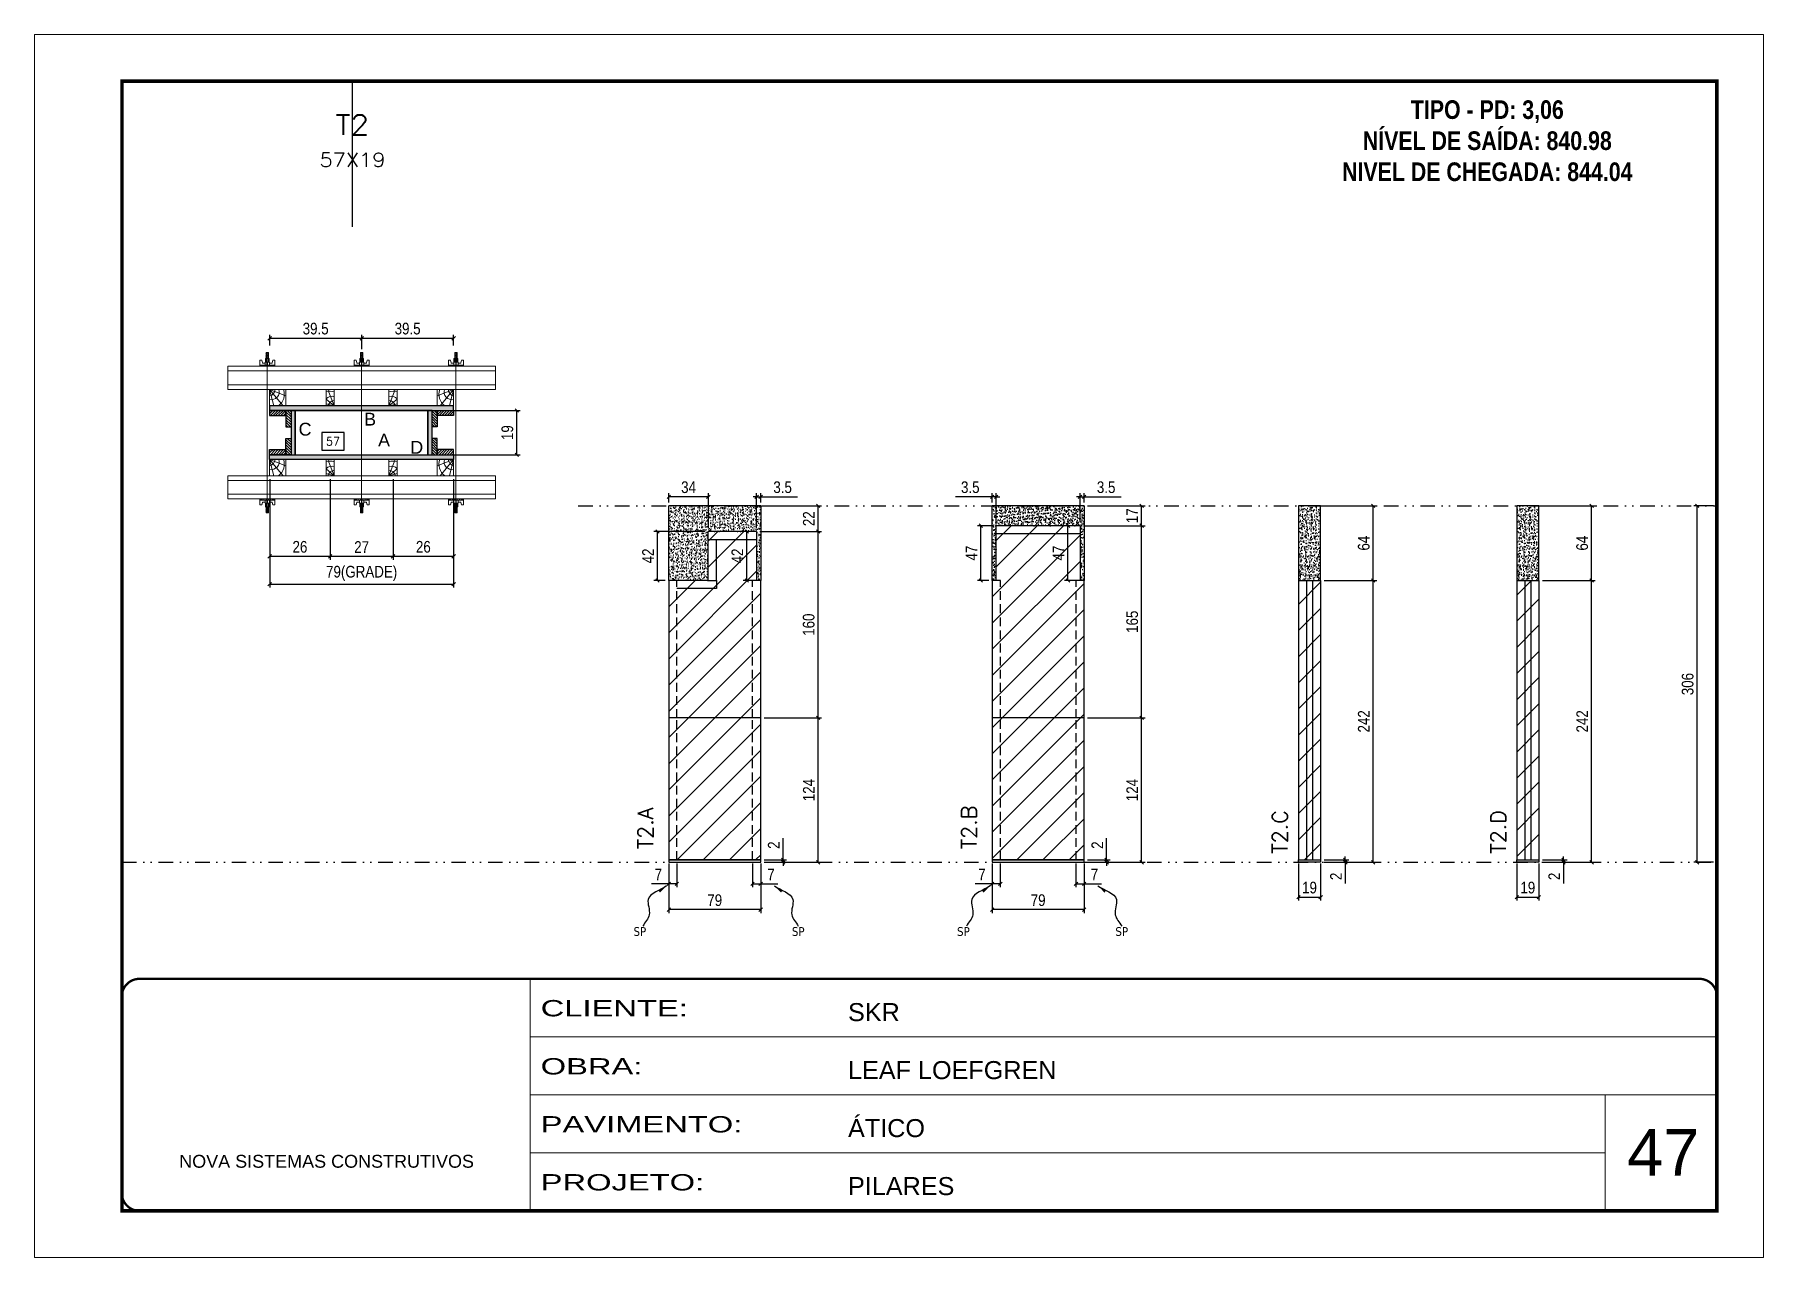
# Model space of a CAD drawing. Extents: x 14400 to 27878, y -21631 to 6985.
# Drawn here: x 17583 to 19068, y -6700 to -5650 of the extents above; entities that cross this region are included whole.
import ezdxf
from ezdxf.enums import TextEntityAlignment as Align

# ---------------------------------------------------------------- set-up
doc = ezdxf.new("R2010")
doc.units = 0
for name, pattern in [('CONTINUO', [0]), ('DASHED', [0.75, 0.5, -0.25]), ('DIVIDE2', [0.625, 0.25, -0.125, 0, -0.125, 0, -0.125]), ('HIDDEN', [0.375, 0.25, -0.125])]:
    doc.linetypes.add(name, pattern=pattern)
for name, color, linetype, lineweight in [('CARIMBO', 255, 'Continuous', 9), ('Folhas', 255, 'Continuous', 9), ('Hachura', 251, 'Continuous', 9), ('Madeira', 126, 'Continuous', 18), ('Perfil Metálico', 224, 'Continuous', 18), ('SARRAFO DE PRESSAO', 251, 'DASHED', 9), ('Texto Seção', 7, 'Continuous', 15)]:
    doc.layers.add(name, color=color, linetype=linetype, lineweight=lineweight)
for name, color, linetype in [('CHAPA', 1, 'Continuous'), ('COTA', 241, 'Continuous'), ('MEIO_PONT', 93, 'Continuous'), ('NOMENCLATURA', 7, 'Continuous'), ('Nível', 160, 'Continuous'), ('Painéis', 200, 'Continuous'), ('SARR_2.2x7', 40, 'Continuous'), ('SARRAFO', 251, 'Continuous'), ('texto', 7, 'Continuous'), ('Texto de Titulo', 7, 'Continuous'), ('Texto Qtd Sarr', 242, 'Continuous'), ('TEXTO_GERAL', 7, 'Continuous')]:
    doc.layers.add(name, color=color, linetype=linetype)
doc.styles.add('ARIAL', font='arial.ttf')
doc.styles.add('COTA TECNICA', font='techl___.ttf', dxfattribs={"height": 10})
doc.styles.add('COTA TECNICA 2X', font='techl___.ttf', dxfattribs={"height": 10})
doc.styles.add('COTA TECNICA-50', font='techl___.ttf', dxfattribs={"height": 10})
doc.styles.add('REGUA-120', font='ROMANS.shx', dxfattribs={"height": 15})
doc.styles.add('ROMANC', font='techb___.ttf', dxfattribs={"height": 2.5})
doc.styles.add('ROMANS', font='romans.shx')
doc.styles.get("Standard").update_dxf_attribs({"font": 'arial.ttf'})
doc.styles.add('Tecnologia', font='')
doc.styles.get('Tecnologia').set_extended_font_data('Forgotten Futurist')
doc.dimstyles.new('COTA PAINEL-50', dxfattribs={"dimtxt": 10, "dimasz": 3, "dimexe": 3, "dimexo": 3, "dimgap": 3, "dimtad": 1, "dimdec": 1, "dimzin": 12, "dimdsep": 46, "dimtxsty": 'COTA TECNICA-50', "dimblk1": 'OBLIQUE', "dimblk2": 'OBLIQUE', "dimsah": 1, "dimcen": 0.9, "dimclrd": 4, "dimclre": 4, "dimclrt": 240, "dimadec": 1, "dimazin": 3, "dimtfac": 1, "dimtdec": 1, "dimtmove": 0, "dimatfit": 3, "dimfxl": 1, "dimtolj": 1, "dimtzin": 12, "dimarcsym": 0})
doc.dimstyles.new('PAINEL', dxfattribs={"dimtxt": 10, "dimasz": 3, "dimexe": 3, "dimexo": 3, "dimgap": 3, "dimtad": 1, "dimdec": 1, "dimzin": 12, "dimdsep": 46, "dimtxsty": 'COTA TECNICA', "dimblk1": 'OBLIQUE', "dimblk2": 'OBLIQUE', "dimsah": 1, "dimcen": 0.9, "dimclrd": 4, "dimclre": 4, "dimclrt": 240, "dimadec": 1, "dimazin": 3, "dimtfac": 1, "dimtdec": 1, "dimtmove": 0, "dimatfit": 3, "dimfxl": 1, "dimtolj": 1, "dimtzin": 12, "dimarcsym": 0})
doc.dimstyles.new('SECAO PILAR', dxfattribs={"dimtxt": 10, "dimasz": 3, "dimexe": 3, "dimexo": 3, "dimgap": 3, "dimtad": 1, "dimdec": 1, "dimlfac": 0.5, "dimzin": 12, "dimdsep": 46, "dimtxsty": 'COTA TECNICA 2X', "dimblk1": 'OBLIQUE', "dimblk2": 'OBLIQUE', "dimsah": 1, "dimcen": 0.9, "dimclrd": 256, "dimclre": 256, "dimclrt": 256, "dimadec": 1, "dimazin": 3, "dimtfac": 1, "dimtdec": 1, "dimtmove": 0, "dimatfit": 3, "dimfxl": 1, "dimtolj": 1, "dimtzin": 12, "dimarcsym": 0})
doc.dimstyles.new('SECÇÃO 2', dxfattribs={"dimtxt": 7, "dimasz": 6, "dimexe": 0.18, "dimexo": 2, "dimgap": -4, "dimtad": 3, "dimdec": 1, "dimlfac": 0.5, "dimzin": 12, "dimdsep": 46, "dimtxsty": 'ROMANS', "dimblk": 'ARCHTICK', "dimcen": 0.09, "dimse1": 1, "dimse2": 1, "dimsd1": 1, "dimsd2": 1, "dimclrd": 180, "dimclre": 5, "dimclrt": 1, "dimadec": 0, "dimazin": 3, "dimtfac": 1, "dimtdec": 1, "dimtofl": 0, "dimtmove": 0, "dimatfit": 3, "dimldrblk": 'ARCHTICK', "dimfxl": 1, "dimtolj": 1, "dimtzin": 0, "dimarcsym": 0})
doc.dimstyles.get("Standard").update_dxf_attribs({"dimtxt": 0.18, "dimasz": 0.18, "dimexe": 0.18, "dimexo": 0.0625, "dimgap": 0.09, "dimtad": 0, "dimtih": 1, "dimtoh": 1, "dimdec": 4, "dimzin": 0, "dimdsep": 46, "dimtxsty": 'Standard', "dimcen": 0.09, "dimadec": 0, "dimazin": 0, "dimtfac": 1, "dimtdec": 4, "dimtofl": 0, "dimtmove": 0, "dimatfit": 3, "dimfxl": 1, "dimtolj": 1, "dimtzin": 0, "dimarcsym": 0})
pattern_1 = [(225, (8440.4426, -28901.7645), (1.12253202, -1.12253202), [])]
pattern_2 = [(225, (8661.4426, -28901.7645), (1.12253202, -1.12253202), [])]
pattern_3 = [(50, (-1585, 0), (5.4655401, -0.4781726), [0.5715, -6.2865]), (355, (-1585, 0), (-1.0573026, 5.7317054), [0.4572, -5.0292175]), (100.451445, (-1584.5445, -0.04), (4.4082374, 5.2535326), [0.4857003, -5.3427073]), (46.1842, (-1585, 1.524), (8.1323712, -1.2612698), [0.85725, -9.42975]), (96.635558, (-1584.322, 1.419), (7.122124, 7.4227837), [0.7285507, -8.0140682]), (351.18415, (-1585, 1.524), (7.122124, 7.4227837), [0.685799, -7.543792]), (21, (-1584.238, 1.143), (4.5484317, -3.0679559), [0.5715, -6.2865]), (326, (-1584.238, 1.143), (1.8540609, 5.525639), [0.4572, -5.0292]), (71.451445, (-1583.859, 0.8873), (6.4024926, 2.457683), [0.4857003, -5.3426981]), (37.5, (-1585, 0), (0.0926581, 2.53665117), [0, -4.96824, 0, -5.1054, 0, -5.04825]), (7.5, (-1585, 0), (2.00458988, 3.00541724), [0, -2.91084, 0, -4.85394, 0, -1.92405]), (327.5, (-1586.6993, 0), (4.06771786, -0.17186232), [0, -1.905, 0, -5.9436, 0, -7.8867]), (317.5, (-1587.4613, 0), (4.44387544, 0.76279473), [0, -2.4765, 0, -3.94716, 0, -5.6007])]

msp = doc.modelspace()

# ---------------------------------------------------------------- texts
at = {"layer": 'CARIMBO', "style": 'ARIAL'}
msp.add_text('47', height=40, dxfattribs=at).set_placement((18951.328, -6629.455))
at = {"layer": 'NOMENCLATURA', "color": 2, "insert": (18831.306, -5706.014), "char_height": 16, "attachment_point": 2, "style": 'ROMANC'}
msp.add_mtext_dynamic_manual_height_columns('TIPO - PD: 3,06\\PNÍVEL DE SAÍDA: 840.98\\PNIVEL DE CHEGADA: 844.04', width=432.35115, gutter_width=1, heights=[0], dxfattribs=at)
at = {"layer": 'texto', "color": 0, "char_height": 7.5, "attachment_point": 5}
for insert in [(18103.381, -6419.807), (18239.405, -6419.807), (18381.273, -6419.807), (18517.298, -6419.807)]:
    msp.add_mtext('{\\fTahoma|b0|i0|c0|p34;\\C4;SP}', dxfattribs=dict(at, insert=insert))
at = {"layer": 'Texto Seção', "char_height": 13, "attachment_point": 7, "rotation": 90, "style": 'REGUA-120'}
for s, insert, width in [('T2.A', (18114.687, -6349.064), 285.32988), ('T2.B', (18392.579, -6349.064), 285.32988), ('T2.C', (18659.631, -6352.904), 370.6998), ('T2.D', (18847.198, -6352.904), 370.6998)]:
    msp.add_mtext(s, dxfattribs=dict(at, insert=insert, width=width))
at = {"layer": 'TEXTO_GERAL', "style": 'ARIAL'}
for s, p in [('C', (17815.785, -5988.453)), ('B', (17871.652, -5979.807)), ('A', (17883.64, -5997.777)), ('D', (17911.733, -6003.963))]:
    msp.add_text(s, height=11, dxfattribs=at).set_placement(p, align=Align.MIDDLE_CENTER)

# ---------------------------------------------------------------- blocks, each defined once
blk = doc.blocks.new('9999999999')
at = {"color": 30, "linetype": 'CONTINUO'}
for p, q in [((98564.6, 34230.2), (98564.6, 34429.4)), ((98564.6, 34379.6), (99584, 34379.6)), ((98564.6, 34329.8), (99488, 34329.8)), ((99584, 34329.8), (99488, 34329.8)), ((99488, 34329.8), (99488, 34230.2)), ((98564.6, 34280), (99488, 34280))]:
    blk.add_line(p, q, dxfattribs=at)
at = {"color": 30, "linetype": 'CONTINUO', "const_width": 2}
blk.add_lwpolyline([(99584, 34230.2), (99584, 34414.4, 0.414214), (99569, 34429.4), (98229, 34429.4, 0.414214), (98214, 34414.4), (98214, 34245.2, 0.414214), (98229, 34230.2), (99584, 34230.2)], format="xyb", dxfattribs=at)
at = {"layer": 'Folhas'}
blk.add_lwpolyline([(98139, 34190.2), (99624, 34190.2), (99624, 35240.2), (98139, 35240.2)], close=True, dxfattribs=at)
at = {"layer": 'Folhas', "color": 30, "const_width": 3}
blk.add_lwpolyline([(98214, 34230.2), (99584, 34230.2), (99584, 35200.2), (98214, 35200.2)], close=True, dxfattribs=at)
at = {"color": 7, "linetype": 'Continuous', "ltscale": 5, "style": 'ARIAL'}
for s, height, p in [('SKR', 15.48, (98837.7, 34393.1)), ('LEAF LOEFGREN', 15.483, (98837.7, 34343.3)), ('ÁTICO', 15.48, (98837.7, 34293.5)), ('NOVA SISTEMAS CONSTRUTIVOS', 11.059, (98263.2, 34267.2)), ('PILARES', 15.48, (98837.7, 34243.7))]:
    blk.add_text(s, height=height, dxfattribs=at).set_placement(p)
at = {"layer": 'Folhas', "color": 7, "style": 'Tecnologia', "width": 1.5}
for s, p in [('CLIENTE:', (98573.7, 34397.2)), ('OBRA:', (98573.7, 34347.3)), ('PAVIMENTO:', (98573.7, 34297.5)), ('PROJETO:', (98573.7, 34247.7))]:
    blk.add_text(s, height=14, dxfattribs=at).set_placement(p)
blk = doc.blocks.new('titulo1')
at = {"layer": 'Defpoints', "color": 252, "linetype": 'HIDDEN', "ltscale": 2}
blk.add_line((0, 0), (0, 125), dxfattribs=at)
at = {"layer": 'Defpoints', "style": 'ROMANS', "oblique": 15}
blk.add_attdef('FOLHA', text='', height=10, dxfattribs=at).set_placement((0, 15.6), align=Align.MIDDLE_CENTER)
at = {"layer": 'Texto Qtd Sarr', "color": 3, "style": 'ROMANS', "oblique": 15}
for tag, height, p in [('TITULO', 17, (0, 71.4)), ('SEÇÃO', 12, (0, 41.5))]:
    blk.add_attdef(tag, text='', height=height, dxfattribs=at).set_placement(p, align=Align.MIDDLE_CENTER)
blk = doc.blocks.new('*D2217')
at = {"layer": 'COTA', "color": 180, "lineweight": -2, "transparency": 16777216}
for p, q in [((17849.4, -5991.4), (17830.1, -5991.4)), ((17830.1, -5991.4), (17830.1, -6006.4)), ((17849.4, -6006.4), (17849.4, -5991.4)), ((17830.1, -6006.4), (17849.4, -6006.4))]:
    blk.add_line(p, q, dxfattribs=at)
at = {"layer": 'Defpoints', "color": 0, "transparency": 16777216}
for p in [(17807.4, -6010.4), (17921.4, -6010.4), (17921.4, -6010.4)]:
    blk.add_point(p, dxfattribs=at)
at = {"layer": 'COTA', "color": 1, "transparency": 16777216, "insert": (17839.8, -5998.9), "char_height": 7, "attachment_point": 5, "style": 'ROMANS'}
blk.add_mtext('\\A1;57', dxfattribs=at)
blk = doc.blocks.new('_ArchTick')
at = {"color": 0, "linetype": 'ByBlock', "const_width": 0.15}
blk.add_lwpolyline([(-0.5, -0.5), (0.5, 0.5)], dxfattribs=at)
blk = doc.blocks.new('_Oblique')
at = {"color": 0, "linetype": 'ByBlock', "lineweight": -2}
blk.add_line((-0.5, -0.5), (0.5, 0.5), dxfattribs=at)
blk = doc.blocks.new('*D2224')
at = {"layer": 'COTA', "lineweight": -2, "transparency": 16777216}
for p, q in [((17928, -5972.4), (18000.7, -5972.4)), ((17997.7, -6010.4), (17997.7, -5972.4)), ((17928, -6010.4), (18000.7, -6010.4))]:
    blk.add_line(p, q, dxfattribs=at)
at = {"layer": 'Defpoints', "color": 0, "transparency": 16777216}
for p in [(17925, -5972.4), (17997.7, -5972.4), (17925, -6010.4)]:
    blk.add_point(p, dxfattribs=at)
at = {"layer": 'COTA', "lineweight": -2, "transparency": 16777216, "xscale": 3, "yscale": 3, "zscale": 3}
for p, rotation in [((17997.7, -5972.4), 90), ((17997.7, -6010.4), 270)]:
    blk.add_blockref('_Oblique', p, dxfattribs=dict(at, rotation=rotation))
at = {"layer": 'COTA', "transparency": 16777216, "insert": (17989.6, -5991.4), "char_height": 10, "attachment_point": 5, "rotation": 90, "style": 'COTA TECNICA 2X'}
blk.add_mtext('\\A1;19', dxfattribs=at)
blk = doc.blocks.new('*D2218')
at = {"layer": 'COTA', "lineweight": -2, "transparency": 16777216}
for p, q in [((17785.4, -6031.4), (17785.4, -6124.5)), ((17943.4, -6031.4), (17943.4, -6124.5)), ((17785.4, -6121.5), (17943.4, -6121.5))]:
    blk.add_line(p, q, dxfattribs=at)
at = {"layer": 'Defpoints', "color": 0, "transparency": 16777216}
for p in [(17785.4, -6028.4), (17943.4, -6028.4), (17943.4, -6121.5)]:
    blk.add_point(p, dxfattribs=at)
at = {"layer": 'COTA', "lineweight": -2, "transparency": 16777216, "xscale": 3, "yscale": 3, "zscale": 3, "rotation": 180}
blk.add_blockref('_Oblique', (17785.4, -6121.5), dxfattribs=at)
at = {"layer": 'COTA', "lineweight": -2, "transparency": 16777216, "xscale": 3, "yscale": 3, "zscale": 3}
blk.add_blockref('_Oblique', (17943.4, -6121.5), dxfattribs=at)
at = {"layer": 'COTA', "transparency": 16777216, "insert": (17864.4, -6112.3), "char_height": 10, "attachment_point": 5, "style": 'COTA TECNICA 2X'}
blk.add_mtext('\\A1;79(GRADE)', dxfattribs=at)
blk = doc.blocks.new('*D2219')
at = {"layer": 'COTA', "lineweight": -2, "transparency": 16777216}
for p, q in [((17891.4, -6031.4), (17891.4, -6100.6)), ((17943.4, -6031.4), (17943.4, -6100.6)), ((17891.4, -6097.6), (17943.4, -6097.6))]:
    blk.add_line(p, q, dxfattribs=at)
at = {"layer": 'Defpoints', "color": 0, "transparency": 16777216}
for p in [(17891.4, -6028.4), (17943.4, -6028.4), (17943.4, -6097.6)]:
    blk.add_point(p, dxfattribs=at)
at = {"layer": 'COTA', "lineweight": -2, "transparency": 16777216, "xscale": 3, "yscale": 3, "zscale": 3, "rotation": 180}
blk.add_blockref('_Oblique', (17891.4, -6097.6), dxfattribs=at)
at = {"layer": 'COTA', "lineweight": -2, "transparency": 16777216, "xscale": 3, "yscale": 3, "zscale": 3}
blk.add_blockref('_Oblique', (17943.4, -6097.6), dxfattribs=at)
at = {"layer": 'COTA', "transparency": 16777216, "insert": (17917.4, -6089.5), "char_height": 10, "attachment_point": 5, "style": 'COTA TECNICA 2X'}
blk.add_mtext('\\A1;26', dxfattribs=at)
blk = doc.blocks.new('*D2220')
at = {"layer": 'COTA', "lineweight": -2, "transparency": 16777216}
for p, q in [((17785.4, -6031.4), (17785.4, -6100.6)), ((17837.4, -6031.4), (17837.4, -6100.6)), ((17785.4, -6097.6), (17837.4, -6097.6))]:
    blk.add_line(p, q, dxfattribs=at)
at = {"layer": 'Defpoints', "color": 0, "transparency": 16777216}
for p in [(17785.4, -6028.4), (17837.4, -6028.4), (17837.4, -6097.6)]:
    blk.add_point(p, dxfattribs=at)
at = {"layer": 'COTA', "lineweight": -2, "transparency": 16777216, "xscale": 3, "yscale": 3, "zscale": 3, "rotation": 180}
blk.add_blockref('_Oblique', (17785.4, -6097.6), dxfattribs=at)
at = {"layer": 'COTA', "lineweight": -2, "transparency": 16777216, "xscale": 3, "yscale": 3, "zscale": 3}
blk.add_blockref('_Oblique', (17837.4, -6097.6), dxfattribs=at)
at = {"layer": 'COTA', "transparency": 16777216, "insert": (17811.4, -6089.5), "char_height": 10, "attachment_point": 5, "style": 'COTA TECNICA 2X'}
blk.add_mtext('\\A1;26', dxfattribs=at)
blk = doc.blocks.new('C')
at = {"layer": 'Hachura', "color": 0}
for p, q in [((0, 3.22), (0, -3.22)), ((0.45, 3.22), (0, 3.22)), ((0.46, 3.16), (0, 3.16)), ((0.46, 3.05), (0, 3.05)), ((0.46, 2.88), (0, 2.88)), ((0, 2.75), (0, -1.16)), ((0.46, 2.65), (0, 2.65)), ((0.46, 2.23), (0, 2.23)), ((0.46, 1.51), (0, 1.51)), ((0.39, 0.49), (0.17, 0.49)), ((0.45, -3.23), (0.45, 3.22)), ((0.45, 3.22), (2.58, 3.22)), ((1.74, 0.97), (0.45, 0.97)), ((1.45, 0.1), (0.45, 0.1)), ((1.35, 1.94), (1.35, 0.96)), ((2.58, 2.39), (1.47, 2.09)), ((1.74, -0.97), (1.74, 0.97)), ((1.74, 0.97), (1.74, 0.84)), ((1.74, 0.97), (1.74, 0.84)), ((1.74, 0.84), (3.35, 0.84)), ((3.35, 0.45), (1.74, 0.45)), ((2.58, 3.22), (2.58, 2.39)), ((3.32, 0.84), (3.32, -0.84)), ((3.35, 0.84), (3.35, -0.84)), ((3.68, 0.45), (3.35, 0.45)), ((3.84, -0.52), (3.35, 0.45)), ((3.35, 0.06), (3.67, -0.57)), ((3.68, 0.45), (4.16, -0.52)), ((3.72, 0.5), (4.25, -0.57)), ((4.37, -0.55), (3.83, 0.53)), ((4.15, 0.45), (3.93, 0.45)), ((4.42, -0.52), (3.93, 0.45)), ((4.15, 0.45), (4.26, 0.45)), ((4.26, 0.45), (4.74, -0.52)), ((4.3, 0.5), (4.83, -0.57)), ((4.95, -0.55), (4.41, 0.53)), ((4.51, 0.45), (4.84, 0.45)), ((5, -0.52), (4.51, 0.45)), ((4.84, 0.45), (5.32, -0.52)), ((4.88, 0.5), (5.41, -0.57)), ((5.53, -0.55), (4.99, 0.53)), ((5.58, -0.52), (5.09, 0.45)), ((5.42, 0.45), (5.09, 0.45)), ((5.58, -0.52), (5.09, 0.45)), ((5.42, 0.45), (5.74, -0.19)), ((5.46, 0.5), (5.74, -0.07)), ((5.74, 0.19), (5.57, 0.53)), ((5.74, 0.32), (5.68, 0.45)), ((5.68, 0.45), (5.74, 0.45)), ((5.74, 0.45), (5.9, 0.29)), ((5.74, 0.45), (5.74, -0.52)), ((5.9, -0.36), (5.9, 0.29)), ((0.45, 0), (0, 0)), ((0.46, -1.52), (0, -1.52)), ((0.46, -2.23), (0, -2.23)), ((0.46, -2.65), (0, -2.65)), ((0.46, -2.88), (0, -2.88)), ((0.46, -3.05), (0, -3.05)), ((0.46, -3.16), (0, -3.16)), ((0, -3.22), (2.57, -3.22)), ((0.08, -0.48), (0.29, -0.48)), ((0.29, -0.48), (0.4, -0.48)), ((0.45, 0), (0.45, -0.97)), ((0.45, -0.16), (1.45, -0.16)), ((0.45, -0.65), (0.45, -0.32)), ((0.45, -3.23), (0.45, -0.65)), ((0.45, -0.97), (1.74, -0.97)), ((1.35, -1.94), (1.35, -0.97)), ((2.58, -2.39), (1.47, -2.1)), ((3.35, -0.32), (1.74, -0.32)), ((3.35, -0.84), (1.74, -0.84)), ((2.58, -3.23), (2.58, -2.39)), ((3.35, -0.07), (3.58, -0.52)), ((3.35, -0.52), (3.58, -0.52)), ((3.84, -0.52), (4.16, -0.52)), ((4.42, -0.52), (4.74, -0.52)), ((4.63, -0.52), (4.74, -0.52)), ((5, -0.52), (5.32, -0.52)), ((5.58, -0.52), (5.74, -0.52)), ((5.74, -0.52), (5.9, -0.36)), ((5.74, -0.52), (5.74, -0.52))]:
    blk.add_line(p, q, dxfattribs=at)
for centre, radius, start, end in [((1.52, 1.94), 0.161, 104.74356, 180), ((1.44, -0.03), 0.129, 272.69497, 87.30503), ((3.81, 0.39), 0.143, 25.56881, 154.43119), ((4.39, 0.39), 0.143, 25.56881, 154.43119), ((4.97, 0.39), 0.143, 25.56881, 154.43119), ((5.55, 0.39), 0.143, 25.56881, 154.43119), ((0.17, -0.37), 0.174, 221.74404, 317.85924), ((1.52, -1.94), 0.161, 180, 255.25644), ((3.71, -0.4), 0.174, 222.14076, 318.25596), ((4.29, -0.4), 0.174, 222.14076, 318.25596), ((4.87, -0.4), 0.174, 222.14076, 318.25596), ((5.45, -0.4), 0.174, 222.14076, 318.25596), ((5.61, -0.4), 0.174, 317.85924, 318.25596)]:
    blk.add_arc(centre, radius, start, end, dxfattribs=at)
blk = doc.blocks.new('PONTALETE')
at = {"layer": 'Madeira'}
for q in [(2.71, 7), (7, 5.76), (7, 1.74)]:
    blk.add_line((0, 0), q, dxfattribs=at)
blk.add_lwpolyline([(0, 0), (7, 0), (7, 7), (0, 7)], close=True, dxfattribs=at)
for centre, radius, start, end in [((2.04, 0.06), 6.23, 37.28179, 109.09128), ((1.09, 0.9), 3.19, 343.60304, 109.98471), ((-0.21, -0.78), 3.09, 14.63219, 86.0383)]:
    blk.add_arc(centre, radius, start, end, dxfattribs=at)
blk = doc.blocks.new('MEIO PONTALETE')
at = {"layer": 'Madeira'}
for q in [(2.71, 7), (3.5, 2.88), (3.5, 0.87)]:
    blk.add_line((0, 0), q, dxfattribs=at)
blk.add_lwpolyline([(0, 0), (3.5, 0), (3.5, 7), (0, 7)], close=True, dxfattribs=at)
for centre, radius, start, end in [((2.04, 0.06), 6.23, 76.44987, 109.09128), ((1.09, 0.9), 3.19, 40.90626, 109.98471), ((-0.21, -0.78), 3.09, 14.63219, 86.0383)]:
    blk.add_arc(centre, radius, start, end, dxfattribs=at)
blk = doc.blocks.new('*D2221')
at = {"layer": 'COTA', "lineweight": -2, "transparency": 16777216}
for p, q in [((17837.4, -6031.4), (17837.4, -6100.6)), ((17891.4, -6031.4), (17891.4, -6100.6)), ((17837.4, -6097.6), (17891.4, -6097.6))]:
    blk.add_line(p, q, dxfattribs=at)
at = {"layer": 'Defpoints', "color": 0, "transparency": 16777216}
for p in [(17837.4, -6028.4), (17891.4, -6028.4), (17891.4, -6097.6)]:
    blk.add_point(p, dxfattribs=at)
at = {"layer": 'COTA', "lineweight": -2, "transparency": 16777216, "xscale": 3, "yscale": 3, "zscale": 3, "rotation": 180}
blk.add_blockref('_Oblique', (17837.4, -6097.6), dxfattribs=at)
at = {"layer": 'COTA', "lineweight": -2, "transparency": 16777216, "xscale": 3, "yscale": 3, "zscale": 3}
blk.add_blockref('_Oblique', (17891.4, -6097.6), dxfattribs=at)
at = {"layer": 'COTA', "transparency": 16777216, "insert": (17864.4, -6089.6), "char_height": 10, "attachment_point": 5, "style": 'COTA TECNICA 2X'}
blk.add_mtext('\\A1;27', dxfattribs=at)
blk = doc.blocks.new('*D2222')
at = {"layer": 'COTA', "lineweight": -2, "transparency": 16777216}
for p, q in [((17785.4, -5916.7), (17785.4, -5907.4)), ((17864.5, -5919.6), (17864.5, -5907.4)), ((17785.4, -5910.4), (17864.5, -5910.4))]:
    blk.add_line(p, q, dxfattribs=at)
at = {"layer": 'Defpoints', "color": 0, "transparency": 16777216}
for p in [(17785.4, -5919.7), (17864.5, -5910.4), (17864.5, -5922.6)]:
    blk.add_point(p, dxfattribs=at)
at = {"layer": 'COTA', "lineweight": -2, "transparency": 16777216, "xscale": 3, "yscale": 3, "zscale": 3, "rotation": 180}
blk.add_blockref('_Oblique', (17785.4, -5910.4), dxfattribs=at)
at = {"layer": 'COTA', "lineweight": -2, "transparency": 16777216, "xscale": 3, "yscale": 3, "zscale": 3}
blk.add_blockref('_Oblique', (17864.5, -5910.4), dxfattribs=at)
at = {"layer": 'COTA', "transparency": 16777216, "insert": (17824.9, -5902.1), "char_height": 10, "attachment_point": 5, "style": 'COTA TECNICA 2X'}
blk.add_mtext('\\A1;39.5', dxfattribs=at)
blk = doc.blocks.new('*D2223')
at = {"layer": 'COTA', "lineweight": -2, "transparency": 16777216}
for p, q in [((17864.5, -5919.6), (17864.5, -5907.4)), ((17943.4, -5916.7), (17943.4, -5907.4)), ((17864.5, -5910.4), (17943.4, -5910.4))]:
    blk.add_line(p, q, dxfattribs=at)
at = {"layer": 'Defpoints', "color": 0, "transparency": 16777216}
for p in [(17864.5, -5922.6), (17943.4, -5910.4), (17943.4, -5919.7)]:
    blk.add_point(p, dxfattribs=at)
at = {"layer": 'COTA', "lineweight": -2, "transparency": 16777216, "xscale": 3, "yscale": 3, "zscale": 3, "rotation": 180}
blk.add_blockref('_Oblique', (17864.5, -5910.4), dxfattribs=at)
at = {"layer": 'COTA', "lineweight": -2, "transparency": 16777216, "xscale": 3, "yscale": 3, "zscale": 3}
blk.add_blockref('_Oblique', (17943.4, -5910.4), dxfattribs=at)
at = {"layer": 'COTA', "transparency": 16777216, "insert": (17903.9, -5902.1), "char_height": 10, "attachment_point": 5, "style": 'COTA TECNICA 2X'}
blk.add_mtext('\\A1;39.5', dxfattribs=at)
blk = doc.blocks.new('*D2225')
at = {"layer": 'COTA', "color": 4, "lineweight": -2, "transparency": 16777216}
for p, q in [((19025.5, -6054.3), (19008.6, -6054.3)), ((19011.6, -6360.3), (19011.6, -6054.3)), ((19025.5, -6360.3), (19008.6, -6360.3))]:
    blk.add_line(p, q, dxfattribs=at)
at = {"layer": 'Defpoints', "color": 0, "transparency": 16777216}
for p in [(19011.6, -6054.3), (19028.5, -6054.3), (19028.5, -6360.3)]:
    blk.add_point(p, dxfattribs=at)
at = {"layer": 'COTA', "color": 4, "lineweight": -2, "transparency": 16777216, "xscale": 3, "yscale": 3, "zscale": 3}
for p, rotation in [((19011.6, -6054.3), 90), ((19011.6, -6360.3), 270)]:
    blk.add_blockref('_Oblique', p, dxfattribs=dict(at, rotation=rotation))
at = {"layer": 'COTA', "color": 240, "transparency": 16777216, "insert": (19003.4, -6207.3), "char_height": 10, "attachment_point": 5, "rotation": 90, "style": 'COTA TECNICA'}
blk.add_mtext('\\A1;306', dxfattribs=at)
blk = doc.blocks.new('*D2226')
at = {"layer": 'COTA', "color": 4, "lineweight": -2, "transparency": 16777216}
for p, q in [((18128.2, -6361.3), (18128.2, -6404)), ((18207.2, -6361.3), (18207.2, -6404)), ((18207.2, -6401), (18128.2, -6401))]:
    blk.add_line(p, q, dxfattribs=at)
at = {"layer": 'Defpoints', "color": 0, "transparency": 16777216}
for p in [(18128.2, -6358.3), (18207.2, -6358.3), (18128.2, -6401)]:
    blk.add_point(p, dxfattribs=at)
at = {"layer": 'COTA', "color": 4, "lineweight": -2, "transparency": 16777216, "xscale": 3, "yscale": 3, "zscale": 3, "rotation": 180}
blk.add_blockref('_Oblique', (18128.2, -6401), dxfattribs=at)
at = {"layer": 'COTA', "color": 4, "lineweight": -2, "transparency": 16777216, "xscale": 3, "yscale": 3, "zscale": 3}
blk.add_blockref('_Oblique', (18207.2, -6401), dxfattribs=at)
at = {"layer": 'COTA', "color": 240, "transparency": 16777216, "insert": (18167.7, -6392.9), "char_height": 10, "attachment_point": 5, "style": 'COTA TECNICA'}
blk.add_mtext('\\A1;79', dxfattribs=at)
blk = doc.blocks.new('*D2227')
at = {"layer": 'COTA', "color": 4, "lineweight": -2, "transparency": 16777216}
for p, q in [((18200.2, -6361.3), (18200.2, -6381.8)), ((18207.2, -6363.3), (18207.2, -6381.8)), ((18200.2, -6378.8), (18207.2, -6378.8)), ((18207.2, -6378.8), (18221.9, -6378.8))]:
    blk.add_line(p, q, dxfattribs=at)
at = {"layer": 'Defpoints', "color": 0, "transparency": 16777216}
for p in [(18200.2, -6358.3), (18207.2, -6360.3), (18207.2, -6378.8)]:
    blk.add_point(p, dxfattribs=at)
at = {"layer": 'COTA', "color": 4, "lineweight": -2, "transparency": 16777216, "xscale": 3, "yscale": 3, "zscale": 3, "rotation": 180}
blk.add_blockref('_Oblique', (18200.2, -6378.8), dxfattribs=at)
at = {"layer": 'COTA', "color": 4, "lineweight": -2, "transparency": 16777216, "xscale": 3, "yscale": 3, "zscale": 3}
blk.add_blockref('_Oblique', (18207.2, -6378.8), dxfattribs=at)
at = {"layer": 'COTA', "color": 240, "transparency": 16777216, "insert": (18216, -6370.8), "char_height": 10, "attachment_point": 5, "style": 'COTA TECNICA-50'}
blk.add_mtext('\\A1;7', dxfattribs=at)
blk = doc.blocks.new('*D2228')
at = {"layer": 'COTA', "color": 4, "lineweight": -2, "transparency": 16777216}
for p, q in [((18128.2, -6363.3), (18128.2, -6381.8)), ((18135.2, -6361.3), (18135.2, -6381.8)), ((18128.2, -6378.8), (18113.4, -6378.8)), ((18135.2, -6378.8), (18128.2, -6378.8))]:
    blk.add_line(p, q, dxfattribs=at)
at = {"layer": 'Defpoints', "color": 0, "transparency": 16777216}
for p in [(18128.2, -6360.3), (18135.2, -6358.3), (18128.2, -6378.8)]:
    blk.add_point(p, dxfattribs=at)
at = {"layer": 'COTA', "color": 4, "lineweight": -2, "transparency": 16777216, "xscale": 3, "yscale": 3, "zscale": 3, "rotation": 180}
blk.add_blockref('_Oblique', (18128.2, -6378.8), dxfattribs=at)
at = {"layer": 'COTA', "color": 4, "lineweight": -2, "transparency": 16777216, "xscale": 3, "yscale": 3, "zscale": 3}
blk.add_blockref('_Oblique', (18135.2, -6378.8), dxfattribs=at)
at = {"layer": 'COTA', "color": 240, "transparency": 16777216, "insert": (18119.3, -6370.8), "char_height": 10, "attachment_point": 5, "style": 'COTA TECNICA-50'}
blk.add_mtext('\\A1;7', dxfattribs=at)
blk = doc.blocks.new('*D2230')
at = {"layer": 'COTA', "color": 4, "linetype": 'ByBlock', "lineweight": -2, "transparency": 16777216}
for p, q in [((18210.2, -6236.3), (18259.5, -6236.3)), ((18256.5, -6360.3), (18256.5, -6236.3)), ((18210.2, -6360.3), (18259.5, -6360.3))]:
    blk.add_line(p, q, dxfattribs=at)
at = {"layer": 'Defpoints', "color": 0, "linetype": 'ByBlock', "transparency": 16777216}
for p in [(18207.2, -6236.3), (18256.5, -6236.3), (18207.2, -6360.3)]:
    blk.add_point(p, dxfattribs=at)
at = {"layer": 'COTA', "color": 4, "linetype": 'ByBlock', "lineweight": -2, "transparency": 16777216, "xscale": 3, "yscale": 3, "zscale": 3}
for p, rotation in [((18256.5, -6236.3), 90), ((18256.5, -6360.3), 270)]:
    blk.add_blockref('_Oblique', p, dxfattribs=dict(at, rotation=rotation))
at = {"layer": 'COTA', "color": 240, "linetype": 'ByBlock', "transparency": 16777216, "insert": (18248.5, -6298.3), "char_height": 10, "attachment_point": 5, "rotation": 90, "style": 'COTA TECNICA'}
blk.add_mtext('\\A1;124', dxfattribs=at)
blk = doc.blocks.new('*D2229')
at = {"layer": 'COTA', "color": 4, "lineweight": -2, "transparency": 16777216}
for p, q in [((18226.4, -6358.3), (18226.4, -6339.5)), ((18210.2, -6358.3), (18229.4, -6358.3)), ((18210.2, -6360.3), (18229.4, -6360.3)), ((18226.4, -6360.3), (18226.4, -6358.3)), ((18226.4, -6360.3), (18226.4, -6363.3))]:
    blk.add_line(p, q, dxfattribs=at)
at = {"layer": 'Defpoints', "color": 0, "transparency": 16777216}
for p in [(18207.2, -6358.3), (18207.2, -6360.3), (18226.4, -6360.3)]:
    blk.add_point(p, dxfattribs=at)
at = {"layer": 'COTA', "color": 4, "lineweight": -2, "transparency": 16777216, "xscale": 3, "yscale": 3, "zscale": 3}
for p, rotation in [((18226.4, -6358.3), 270), ((18226.4, -6360.3), 90)]:
    blk.add_blockref('_Oblique', p, dxfattribs=dict(at, rotation=rotation))
at = {"layer": 'COTA', "color": 240, "transparency": 16777216, "insert": (18218.4, -6345.6), "char_height": 10, "attachment_point": 5, "rotation": 90, "style": 'COTA TECNICA-50'}
blk.add_mtext('\\A1;2', dxfattribs=at)
blk = doc.blocks.new('*D2231')
at = {"layer": 'COTA', "color": 4, "linetype": 'ByBlock', "lineweight": -2, "transparency": 16777216}
for p, q in [((18210.2, -6236.3), (18259.5, -6236.3)), ((18256.5, -6360.3), (18256.5, -6236.3)), ((18210.2, -6360.3), (18259.5, -6360.3))]:
    blk.add_line(p, q, dxfattribs=at)
at = {"layer": 'Defpoints', "color": 0, "linetype": 'ByBlock', "transparency": 16777216}
for p in [(18207.2, -6236.3), (18256.5, -6236.3), (18207.2, -6360.3)]:
    blk.add_point(p, dxfattribs=at)
at = {"layer": 'COTA', "color": 4, "linetype": 'ByBlock', "lineweight": -2, "transparency": 16777216, "xscale": 3, "yscale": 3, "zscale": 3}
for p, rotation in [((18256.5, -6236.3), 90), ((18256.5, -6360.3), 270)]:
    blk.add_blockref('_Oblique', p, dxfattribs=dict(at, rotation=rotation))
at = {"layer": 'COTA', "color": 240, "linetype": 'ByBlock', "transparency": 16777216, "insert": (18248.5, -6298.3), "char_height": 10, "attachment_point": 5, "rotation": 90, "style": 'COTA TECNICA'}
blk.add_mtext('\\A1;124', dxfattribs=at)
blk = doc.blocks.new('*D2232')
at = {"layer": 'COTA', "color": 4, "lineweight": -2, "transparency": 16777216}
for p, q in [((18210.2, -6054.3), (18259.5, -6054.3)), ((18256.5, -6076.3), (18256.5, -6054.3)), ((18206.7, -6076.3), (18259.5, -6076.3))]:
    blk.add_line(p, q, dxfattribs=at)
at = {"layer": 'Defpoints', "color": 0, "transparency": 16777216}
for p in [(18207.2, -6054.3), (18256.5, -6054.3), (18203.7, -6076.3)]:
    blk.add_point(p, dxfattribs=at)
at = {"layer": 'COTA', "color": 4, "lineweight": -2, "transparency": 16777216, "xscale": 3, "yscale": 3, "zscale": 3}
for p, rotation in [((18256.5, -6054.3), 90), ((18256.5, -6076.3), 270)]:
    blk.add_blockref('_Oblique', p, dxfattribs=dict(at, rotation=rotation))
at = {"layer": 'COTA', "color": 240, "transparency": 16777216, "insert": (18248.5, -6065.3), "char_height": 10, "attachment_point": 5, "rotation": 90, "style": 'COTA TECNICA'}
blk.add_mtext('\\A1;22', dxfattribs=at)
blk = doc.blocks.new('*D2233')
at = {"layer": 'COTA', "color": 4, "lineweight": -2, "transparency": 16777216}
for p, q in [((18206.7, -6076.3), (18259.5, -6076.3)), ((18256.5, -6236.3), (18256.5, -6076.3)), ((18210.2, -6236.3), (18259.5, -6236.3))]:
    blk.add_line(p, q, dxfattribs=at)
at = {"layer": 'Defpoints', "color": 0, "transparency": 16777216}
for p in [(18203.7, -6076.3), (18256.5, -6076.3), (18207.2, -6236.3)]:
    blk.add_point(p, dxfattribs=at)
at = {"layer": 'COTA', "color": 4, "lineweight": -2, "transparency": 16777216, "xscale": 3, "yscale": 3, "zscale": 3}
for p, rotation in [((18256.5, -6076.3), 90), ((18256.5, -6236.3), 270)]:
    blk.add_blockref('_Oblique', p, dxfattribs=dict(at, rotation=rotation))
at = {"layer": 'COTA', "color": 240, "transparency": 16777216, "insert": (18248.4, -6156.3), "char_height": 10, "attachment_point": 5, "rotation": 90, "style": 'COTA TECNICA'}
blk.add_mtext('\\A1;160', dxfattribs=at)
blk = doc.blocks.new('*D2234')
at = {"layer": 'COTA', "color": 4, "lineweight": -2, "transparency": 16777216}
for p, q in [((18406, -6361.3), (18406, -6404)), ((18485, -6361.3), (18485, -6404)), ((18485, -6401), (18406, -6401))]:
    blk.add_line(p, q, dxfattribs=at)
at = {"layer": 'Defpoints', "color": 0, "transparency": 16777216}
for p in [(18406, -6358.3), (18485, -6358.3), (18406, -6401)]:
    blk.add_point(p, dxfattribs=at)
at = {"layer": 'COTA', "color": 4, "lineweight": -2, "transparency": 16777216, "xscale": 3, "yscale": 3, "zscale": 3, "rotation": 180}
blk.add_blockref('_Oblique', (18406, -6401), dxfattribs=at)
at = {"layer": 'COTA', "color": 4, "lineweight": -2, "transparency": 16777216, "xscale": 3, "yscale": 3, "zscale": 3}
blk.add_blockref('_Oblique', (18485, -6401), dxfattribs=at)
at = {"layer": 'COTA', "color": 240, "transparency": 16777216, "insert": (18445.5, -6392.9), "char_height": 10, "attachment_point": 5, "style": 'COTA TECNICA'}
blk.add_mtext('\\A1;79', dxfattribs=at)
blk = doc.blocks.new('*D2235')
at = {"layer": 'COTA', "color": 4, "lineweight": -2, "transparency": 16777216}
for p, q in [((18478, -6361.3), (18478, -6381.8)), ((18485, -6363.3), (18485, -6381.8)), ((18478, -6378.8), (18485, -6378.8)), ((18485, -6378.8), (18499.8, -6378.8))]:
    blk.add_line(p, q, dxfattribs=at)
at = {"layer": 'Defpoints', "color": 0, "transparency": 16777216}
for p in [(18478, -6358.3), (18485, -6360.3), (18485, -6378.8)]:
    blk.add_point(p, dxfattribs=at)
at = {"layer": 'COTA', "color": 4, "lineweight": -2, "transparency": 16777216, "xscale": 3, "yscale": 3, "zscale": 3, "rotation": 180}
blk.add_blockref('_Oblique', (18478, -6378.8), dxfattribs=at)
at = {"layer": 'COTA', "color": 4, "lineweight": -2, "transparency": 16777216, "xscale": 3, "yscale": 3, "zscale": 3}
blk.add_blockref('_Oblique', (18485, -6378.8), dxfattribs=at)
at = {"layer": 'COTA', "color": 240, "transparency": 16777216, "insert": (18493.9, -6370.8), "char_height": 10, "attachment_point": 5, "style": 'COTA TECNICA-50'}
blk.add_mtext('\\A1;7', dxfattribs=at)
blk = doc.blocks.new('*D2236')
at = {"layer": 'COTA', "color": 4, "lineweight": -2, "transparency": 16777216}
for p, q in [((18406, -6363.3), (18406, -6381.8)), ((18413, -6361.3), (18413, -6381.8)), ((18406, -6378.8), (18391.3, -6378.8)), ((18413, -6378.8), (18406, -6378.8))]:
    blk.add_line(p, q, dxfattribs=at)
at = {"layer": 'Defpoints', "color": 0, "transparency": 16777216}
for p in [(18406, -6360.3), (18413, -6358.3), (18406, -6378.8)]:
    blk.add_point(p, dxfattribs=at)
at = {"layer": 'COTA', "color": 4, "lineweight": -2, "transparency": 16777216, "xscale": 3, "yscale": 3, "zscale": 3, "rotation": 180}
blk.add_blockref('_Oblique', (18406, -6378.8), dxfattribs=at)
at = {"layer": 'COTA', "color": 4, "lineweight": -2, "transparency": 16777216, "xscale": 3, "yscale": 3, "zscale": 3}
blk.add_blockref('_Oblique', (18413, -6378.8), dxfattribs=at)
at = {"layer": 'COTA', "color": 240, "transparency": 16777216, "insert": (18397.2, -6370.8), "char_height": 10, "attachment_point": 5, "style": 'COTA TECNICA-50'}
blk.add_mtext('\\A1;7', dxfattribs=at)
blk = doc.blocks.new('*D2238')
at = {"layer": 'COTA', "color": 4, "linetype": 'ByBlock', "lineweight": -2, "transparency": 16777216}
for p, q in [((18488, -6236.3), (18537.4, -6236.3)), ((18534.4, -6360.3), (18534.4, -6236.3)), ((18488, -6360.3), (18537.4, -6360.3))]:
    blk.add_line(p, q, dxfattribs=at)
at = {"layer": 'Defpoints', "color": 0, "linetype": 'ByBlock', "transparency": 16777216}
for p in [(18485, -6236.3), (18534.4, -6236.3), (18485, -6360.3)]:
    blk.add_point(p, dxfattribs=at)
at = {"layer": 'COTA', "color": 4, "linetype": 'ByBlock', "lineweight": -2, "transparency": 16777216, "xscale": 3, "yscale": 3, "zscale": 3}
for p, rotation in [((18534.4, -6236.3), 90), ((18534.4, -6360.3), 270)]:
    blk.add_blockref('_Oblique', p, dxfattribs=dict(at, rotation=rotation))
at = {"layer": 'COTA', "color": 240, "linetype": 'ByBlock', "transparency": 16777216, "insert": (18526.3, -6298.3), "char_height": 10, "attachment_point": 5, "rotation": 90, "style": 'COTA TECNICA'}
blk.add_mtext('\\A1;124', dxfattribs=at)
blk = doc.blocks.new('*D2237')
at = {"layer": 'COTA', "color": 4, "lineweight": -2, "transparency": 16777216}
for p, q in [((18504.3, -6358.3), (18504.3, -6339.5)), ((18488, -6358.3), (18507.3, -6358.3)), ((18488, -6360.3), (18507.3, -6360.3)), ((18504.3, -6360.3), (18504.3, -6358.3)), ((18504.3, -6360.3), (18504.3, -6363.3))]:
    blk.add_line(p, q, dxfattribs=at)
at = {"layer": 'Defpoints', "color": 0, "transparency": 16777216}
for p in [(18485, -6358.3), (18485, -6360.3), (18504.3, -6360.3)]:
    blk.add_point(p, dxfattribs=at)
at = {"layer": 'COTA', "color": 4, "lineweight": -2, "transparency": 16777216, "xscale": 3, "yscale": 3, "zscale": 3}
for p, rotation in [((18504.3, -6358.3), 270), ((18504.3, -6360.3), 90)]:
    blk.add_blockref('_Oblique', p, dxfattribs=dict(at, rotation=rotation))
at = {"layer": 'COTA', "color": 240, "transparency": 16777216, "insert": (18496.3, -6345.6), "char_height": 10, "attachment_point": 5, "rotation": 90, "style": 'COTA TECNICA-50'}
blk.add_mtext('\\A1;2', dxfattribs=at)
blk = doc.blocks.new('*D2239')
at = {"layer": 'COTA', "color": 4, "linetype": 'ByBlock', "lineweight": -2, "transparency": 16777216}
for p, q in [((18488, -6236.3), (18537.4, -6236.3)), ((18534.4, -6360.3), (18534.4, -6236.3)), ((18488, -6360.3), (18537.4, -6360.3))]:
    blk.add_line(p, q, dxfattribs=at)
at = {"layer": 'Defpoints', "color": 0, "linetype": 'ByBlock', "transparency": 16777216}
for p in [(18485, -6236.3), (18534.4, -6236.3), (18485, -6360.3)]:
    blk.add_point(p, dxfattribs=at)
at = {"layer": 'COTA', "color": 4, "linetype": 'ByBlock', "lineweight": -2, "transparency": 16777216, "xscale": 3, "yscale": 3, "zscale": 3}
for p, rotation in [((18534.4, -6236.3), 90), ((18534.4, -6360.3), 270)]:
    blk.add_blockref('_Oblique', p, dxfattribs=dict(at, rotation=rotation))
at = {"layer": 'COTA', "color": 240, "linetype": 'ByBlock', "transparency": 16777216, "insert": (18526.3, -6298.3), "char_height": 10, "attachment_point": 5, "rotation": 90, "style": 'COTA TECNICA'}
blk.add_mtext('\\A1;124', dxfattribs=at)
blk = doc.blocks.new('*D2240')
at = {"layer": 'COTA', "color": 4, "lineweight": -2, "transparency": 16777216}
for p, q in [((18488, -6054.3), (18537.4, -6054.3)), ((18534.4, -6071.3), (18534.4, -6054.3)), ((18484.5, -6071.3), (18537.4, -6071.3))]:
    blk.add_line(p, q, dxfattribs=at)
at = {"layer": 'Defpoints', "color": 0, "transparency": 16777216}
for p in [(18485, -6054.3), (18534.4, -6054.3), (18481.5, -6071.3)]:
    blk.add_point(p, dxfattribs=at)
at = {"layer": 'COTA', "color": 4, "lineweight": -2, "transparency": 16777216, "xscale": 3, "yscale": 3, "zscale": 3}
for p, rotation in [((18534.4, -6054.3), 90), ((18534.4, -6071.3), 270)]:
    blk.add_blockref('_Oblique', p, dxfattribs=dict(at, rotation=rotation))
at = {"layer": 'COTA', "color": 240, "transparency": 16777216, "insert": (18526.3, -6062.8), "char_height": 10, "attachment_point": 5, "rotation": 90, "style": 'COTA TECNICA'}
blk.add_mtext('\\A1;17', dxfattribs=at)
blk = doc.blocks.new('*D2241')
at = {"layer": 'COTA', "color": 4, "lineweight": -2, "transparency": 16777216}
for p, q in [((18484.5, -6071.3), (18537.4, -6071.3)), ((18534.4, -6236.3), (18534.4, -6071.3)), ((18488, -6236.3), (18537.4, -6236.3))]:
    blk.add_line(p, q, dxfattribs=at)
at = {"layer": 'Defpoints', "color": 0, "transparency": 16777216}
for p in [(18481.5, -6071.3), (18534.4, -6071.3), (18485, -6236.3)]:
    blk.add_point(p, dxfattribs=at)
at = {"layer": 'COTA', "color": 4, "lineweight": -2, "transparency": 16777216, "xscale": 3, "yscale": 3, "zscale": 3}
for p, rotation in [((18534.4, -6071.3), 90), ((18534.4, -6236.3), 270)]:
    blk.add_blockref('_Oblique', p, dxfattribs=dict(at, rotation=rotation))
at = {"layer": 'COTA', "color": 240, "transparency": 16777216, "insert": (18526.3, -6153.8), "char_height": 10, "attachment_point": 5, "rotation": 90, "style": 'COTA TECNICA'}
blk.add_mtext('\\A1;165', dxfattribs=at)
blk = doc.blocks.new('*D2242')
at = {"layer": 'COTA', "color": 4, "lineweight": -2, "transparency": 16777216}
for p, q in [((18669.1, -6361.3), (18669.1, -6393.2)), ((18688.1, -6361.3), (18688.1, -6393.2)), ((18669.1, -6390.2), (18688.1, -6390.2))]:
    blk.add_line(p, q, dxfattribs=at)
at = {"layer": 'Defpoints', "color": 0, "transparency": 16777216}
for p in [(18669.1, -6358.3), (18688.1, -6358.3), (18688.1, -6390.2)]:
    blk.add_point(p, dxfattribs=at)
at = {"layer": 'COTA', "color": 4, "lineweight": -2, "transparency": 16777216, "xscale": 3, "yscale": 3, "zscale": 3, "rotation": 180}
blk.add_blockref('_Oblique', (18669.1, -6390.2), dxfattribs=at)
at = {"layer": 'COTA', "color": 4, "lineweight": -2, "transparency": 16777216, "xscale": 3, "yscale": 3, "zscale": 3}
blk.add_blockref('_Oblique', (18688.1, -6390.2), dxfattribs=at)
at = {"layer": 'COTA', "color": 240, "transparency": 16777216, "insert": (18678.6, -6382.1), "char_height": 10, "attachment_point": 5, "style": 'COTA TECNICA'}
blk.add_mtext('\\A1;19', dxfattribs=at)
blk = doc.blocks.new('*D2243')
at = {"layer": 'COTA', "color": 4, "lineweight": -2, "transparency": 16777216}
for p, q in [((18709.3, -6358.3), (18709.3, -6355.3)), ((18691.1, -6358.3), (18712.3, -6358.3)), ((18691.1, -6360.3), (18712.3, -6360.3)), ((18709.3, -6358.3), (18709.3, -6360.3)), ((18709.3, -6360.3), (18709.3, -6378.4))]:
    blk.add_line(p, q, dxfattribs=at)
at = {"layer": 'Defpoints', "color": 0, "transparency": 16777216}
for p in [(18688.1, -6358.3), (18688.1, -6360.3), (18709.3, -6358.3)]:
    blk.add_point(p, dxfattribs=at)
at = {"layer": 'COTA', "color": 4, "lineweight": -2, "transparency": 16777216, "xscale": 3, "yscale": 3, "zscale": 3}
for p, rotation in [((18709.3, -6358.3), 270), ((18709.3, -6360.3), 90)]:
    blk.add_blockref('_Oblique', p, dxfattribs=dict(at, rotation=rotation))
at = {"layer": 'COTA', "color": 240, "transparency": 16777216, "insert": (18701.3, -6372.4), "char_height": 10, "attachment_point": 5, "rotation": 90, "style": 'COTA TECNICA-50'}
blk.add_mtext('\\A1;2', dxfattribs=at)
blk = doc.blocks.new('*D2244')
at = {"layer": 'COTA', "color": 4, "lineweight": -2, "transparency": 16777216}
for p, q in [((18691.1, -6118.3), (18736.3, -6118.3)), ((18733.3, -6360.3), (18733.3, -6118.3)), ((18691.1, -6360.3), (18736.3, -6360.3))]:
    blk.add_line(p, q, dxfattribs=at)
at = {"layer": 'Defpoints', "color": 0, "transparency": 16777216}
for p in [(18688.1, -6118.3), (18733.3, -6118.3), (18688.1, -6360.3)]:
    blk.add_point(p, dxfattribs=at)
at = {"layer": 'COTA', "color": 4, "lineweight": -2, "transparency": 16777216, "xscale": 3, "yscale": 3, "zscale": 3}
for p, rotation in [((18733.3, -6118.3), 90), ((18733.3, -6360.3), 270)]:
    blk.add_blockref('_Oblique', p, dxfattribs=dict(at, rotation=rotation))
at = {"layer": 'COTA', "color": 240, "transparency": 16777216, "insert": (18725.2, -6239.3), "char_height": 10, "attachment_point": 5, "rotation": 90, "style": 'COTA TECNICA-50'}
blk.add_mtext('\\A1;242', dxfattribs=at)
blk = doc.blocks.new('*D2245')
at = {"layer": 'COTA', "color": 4, "lineweight": -2, "transparency": 16777216}
for p, q in [((18691.1, -6054.3), (18736.3, -6054.3)), ((18733.3, -6118.3), (18733.3, -6054.3)), ((18691.1, -6118.3), (18736.3, -6118.3))]:
    blk.add_line(p, q, dxfattribs=at)
at = {"layer": 'Defpoints', "color": 0, "transparency": 16777216}
for p in [(18688.1, -6054.3), (18733.3, -6054.3), (18688.1, -6118.3)]:
    blk.add_point(p, dxfattribs=at)
at = {"layer": 'COTA', "color": 4, "lineweight": -2, "transparency": 16777216, "xscale": 3, "yscale": 3, "zscale": 3}
for p, rotation in [((18733.3, -6054.3), 90), ((18733.3, -6118.3), 270)]:
    blk.add_blockref('_Oblique', p, dxfattribs=dict(at, rotation=rotation))
at = {"layer": 'COTA', "color": 240, "transparency": 16777216, "insert": (18725.2, -6086.3), "char_height": 10, "attachment_point": 5, "rotation": 90, "style": 'COTA TECNICA'}
blk.add_mtext('\\A1;64', dxfattribs=at)
blk = doc.blocks.new('*D2246')
at = {"layer": 'COTA', "color": 4, "lineweight": -2, "transparency": 16777216}
for p, q in [((18856.6, -6361.3), (18856.6, -6393.2)), ((18875.6, -6361.3), (18875.6, -6393.2)), ((18856.6, -6390.2), (18875.6, -6390.2))]:
    blk.add_line(p, q, dxfattribs=at)
at = {"layer": 'Defpoints', "color": 0, "transparency": 16777216}
for p in [(18856.6, -6358.3), (18875.6, -6358.3), (18875.6, -6390.2)]:
    blk.add_point(p, dxfattribs=at)
at = {"layer": 'COTA', "color": 4, "lineweight": -2, "transparency": 16777216, "xscale": 3, "yscale": 3, "zscale": 3, "rotation": 180}
blk.add_blockref('_Oblique', (18856.6, -6390.2), dxfattribs=at)
at = {"layer": 'COTA', "color": 4, "lineweight": -2, "transparency": 16777216, "xscale": 3, "yscale": 3, "zscale": 3}
blk.add_blockref('_Oblique', (18875.6, -6390.2), dxfattribs=at)
at = {"layer": 'COTA', "color": 240, "transparency": 16777216, "insert": (18866.1, -6382.1), "char_height": 10, "attachment_point": 5, "style": 'COTA TECNICA'}
blk.add_mtext('\\A1;19', dxfattribs=at)
blk = doc.blocks.new('*D2247')
at = {"layer": 'COTA', "color": 4, "lineweight": -2, "transparency": 16777216}
for p, q in [((18896.8, -6358.3), (18896.8, -6355.3)), ((18878.6, -6358.3), (18899.8, -6358.3)), ((18878.6, -6360.3), (18899.8, -6360.3)), ((18896.8, -6358.3), (18896.8, -6360.3)), ((18896.8, -6360.3), (18896.8, -6378.4))]:
    blk.add_line(p, q, dxfattribs=at)
at = {"layer": 'Defpoints', "color": 0, "transparency": 16777216}
for p in [(18875.6, -6358.3), (18875.6, -6360.3), (18896.8, -6358.3)]:
    blk.add_point(p, dxfattribs=at)
at = {"layer": 'COTA', "color": 4, "lineweight": -2, "transparency": 16777216, "xscale": 3, "yscale": 3, "zscale": 3}
for p, rotation in [((18896.8, -6358.3), 270), ((18896.8, -6360.3), 90)]:
    blk.add_blockref('_Oblique', p, dxfattribs=dict(at, rotation=rotation))
at = {"layer": 'COTA', "color": 240, "transparency": 16777216, "insert": (18888.8, -6372.4), "char_height": 10, "attachment_point": 5, "rotation": 90, "style": 'COTA TECNICA-50'}
blk.add_mtext('\\A1;2', dxfattribs=at)
blk = doc.blocks.new('*D2248')
at = {"layer": 'COTA', "color": 4, "lineweight": -2, "transparency": 16777216}
for p, q in [((18878.6, -6118.3), (18923.9, -6118.3)), ((18920.9, -6360.3), (18920.9, -6118.3)), ((18878.6, -6360.3), (18923.9, -6360.3))]:
    blk.add_line(p, q, dxfattribs=at)
at = {"layer": 'Defpoints', "color": 0, "transparency": 16777216}
for p in [(18875.6, -6118.3), (18920.9, -6118.3), (18875.6, -6360.3)]:
    blk.add_point(p, dxfattribs=at)
at = {"layer": 'COTA', "color": 4, "lineweight": -2, "transparency": 16777216, "xscale": 3, "yscale": 3, "zscale": 3}
for p, rotation in [((18920.9, -6118.3), 90), ((18920.9, -6360.3), 270)]:
    blk.add_blockref('_Oblique', p, dxfattribs=dict(at, rotation=rotation))
at = {"layer": 'COTA', "color": 240, "transparency": 16777216, "insert": (18912.8, -6239.3), "char_height": 10, "attachment_point": 5, "rotation": 90, "style": 'COTA TECNICA-50'}
blk.add_mtext('\\A1;242', dxfattribs=at)
blk = doc.blocks.new('*D2249')
at = {"layer": 'COTA', "color": 4, "lineweight": -2, "transparency": 16777216}
for p, q in [((18878.6, -6054.3), (18923.9, -6054.3)), ((18920.9, -6118.3), (18920.9, -6054.3)), ((18878.6, -6118.3), (18923.9, -6118.3))]:
    blk.add_line(p, q, dxfattribs=at)
at = {"layer": 'Defpoints', "color": 0, "transparency": 16777216}
for p in [(18875.6, -6054.3), (18920.9, -6054.3), (18875.6, -6118.3)]:
    blk.add_point(p, dxfattribs=at)
at = {"layer": 'COTA', "color": 4, "lineweight": -2, "transparency": 16777216, "xscale": 3, "yscale": 3, "zscale": 3}
for p, rotation in [((18920.9, -6054.3), 90), ((18920.9, -6118.3), 270)]:
    blk.add_blockref('_Oblique', p, dxfattribs=dict(at, rotation=rotation))
at = {"layer": 'COTA', "color": 240, "transparency": 16777216, "insert": (18912.8, -6086.3), "char_height": 10, "attachment_point": 5, "rotation": 90, "style": 'COTA TECNICA'}
blk.add_mtext('\\A1;64', dxfattribs=at)
blk = doc.blocks.new('*D2903')
at = {"layer": 'COTA', "color": 4, "lineweight": -2, "transparency": 16777216}
for p, q in [((18128.2, -6051.3), (18128.2, -6043.5)), ((18162.2, -6073.3), (18162.2, -6043.5)), ((18162.2, -6046.5), (18128.2, -6046.5))]:
    blk.add_line(p, q, dxfattribs=at)
at = {"layer": 'Defpoints', "color": 0, "transparency": 16777216}
for p in [(18128.2, -6046.5), (18128.2, -6054.3), (18162.2, -6076.3)]:
    blk.add_point(p, dxfattribs=at)
at = {"layer": 'COTA', "color": 4, "lineweight": -2, "transparency": 16777216, "xscale": 3, "yscale": 3, "zscale": 3, "rotation": 180}
blk.add_blockref('_Oblique', (18128.2, -6046.5), dxfattribs=at)
at = {"layer": 'COTA', "color": 4, "lineweight": -2, "transparency": 16777216, "xscale": 3, "yscale": 3, "zscale": 3}
blk.add_blockref('_Oblique', (18162.2, -6046.5), dxfattribs=at)
at = {"layer": 'COTA', "color": 240, "transparency": 16777216, "insert": (18145.2, -6038.3), "char_height": 10, "attachment_point": 5, "style": 'COTA TECNICA'}
blk.add_mtext('\\A1;34', dxfattribs=at)
blk = doc.blocks.new('*D2904')
at = {"layer": 'COTA', "color": 4, "lineweight": -2, "transparency": 16777216}
for p, q in [((18203.7, -6073.3), (18203.7, -6043.5)), ((18207.2, -6051.3), (18207.2, -6043.5)), ((18203.7, -6046.5), (18200.7, -6046.5)), ((18203.7, -6046.5), (18207.2, -6046.5)), ((18207.2, -6046.5), (18238.8, -6046.5))]:
    blk.add_line(p, q, dxfattribs=at)
at = {"layer": 'Defpoints', "color": 0, "transparency": 16777216}
for p in [(18207.2, -6046.5), (18207.2, -6054.3), (18203.7, -6076.3)]:
    blk.add_point(p, dxfattribs=at)
at = {"layer": 'COTA', "color": 4, "lineweight": -2, "transparency": 16777216, "xscale": 3, "yscale": 3, "zscale": 3}
blk.add_blockref('_Oblique', (18203.7, -6046.5), dxfattribs=at)
at = {"layer": 'COTA', "color": 4, "lineweight": -2, "transparency": 16777216, "xscale": 3, "yscale": 3, "zscale": 3, "rotation": 180}
blk.add_blockref('_Oblique', (18207.2, -6046.5), dxfattribs=at)
at = {"layer": 'COTA', "color": 240, "transparency": 16777216, "insert": (18226, -6038.3), "char_height": 10, "attachment_point": 5, "style": 'COTA TECNICA'}
blk.add_mtext('\\A1;3.5', dxfattribs=at)
blk = doc.blocks.new('*D2905')
at = {"layer": 'COTA', "color": 4, "lineweight": -2, "transparency": 16777216}
for p, q in [((18159.2, -6076.3), (18115.5, -6076.3)), ((18118.5, -6118.3), (18118.5, -6076.3)), ((18125.2, -6118.3), (18115.5, -6118.3))]:
    blk.add_line(p, q, dxfattribs=at)
at = {"layer": 'Defpoints', "color": 0, "transparency": 16777216}
for p in [(18118.5, -6076.3), (18162.2, -6076.3), (18128.2, -6118.3)]:
    blk.add_point(p, dxfattribs=at)
at = {"layer": 'COTA', "color": 4, "lineweight": -2, "transparency": 16777216, "xscale": 3, "yscale": 3, "zscale": 3}
for p, rotation in [((18118.5, -6076.3), 90), ((18118.5, -6118.3), 270)]:
    blk.add_blockref('_Oblique', p, dxfattribs=dict(at, rotation=rotation))
at = {"layer": 'COTA', "color": 240, "transparency": 16777216, "insert": (18110.4, -6097.3), "char_height": 10, "attachment_point": 5, "rotation": 90, "style": 'COTA TECNICA'}
blk.add_mtext('\\A1;42', dxfattribs=at)
blk = doc.blocks.new('*D2906')
at = {"layer": 'COTA', "color": 4, "lineweight": -2, "transparency": 16777216}
for p, q in [((18200.7, -6076.3), (18192.2, -6076.3)), ((18195.2, -6118.3), (18195.2, -6076.3)), ((18200.7, -6118.3), (18192.2, -6118.3))]:
    blk.add_line(p, q, dxfattribs=at)
at = {"layer": 'Defpoints', "color": 0, "transparency": 16777216}
for p in [(18195.2, -6076.3), (18203.7, -6076.3), (18203.7, -6118.3)]:
    blk.add_point(p, dxfattribs=at)
at = {"layer": 'COTA', "color": 4, "lineweight": -2, "transparency": 16777216, "xscale": 3, "yscale": 3, "zscale": 3}
for p, rotation in [((18195.2, -6076.3), 90), ((18195.2, -6118.3), 270)]:
    blk.add_blockref('_Oblique', p, dxfattribs=dict(at, rotation=rotation))
at = {"layer": 'COTA', "color": 240, "transparency": 16777216, "insert": (18187.1, -6097.3), "char_height": 10, "attachment_point": 5, "rotation": 90, "style": 'COTA TECNICA'}
blk.add_mtext('\\A1;42', dxfattribs=at)
blk = doc.blocks.new('*D2907')
at = {"layer": 'COTA', "color": 4, "lineweight": -2, "transparency": 16777216}
for p, q in [((18406, -6051.3), (18406, -6043.5)), ((18409.5, -6068.3), (18409.5, -6043.5)), ((18406, -6046.5), (18374.4, -6046.5)), ((18409.5, -6046.5), (18406, -6046.5)), ((18409.5, -6046.5), (18412.5, -6046.5))]:
    blk.add_line(p, q, dxfattribs=at)
at = {"layer": 'Defpoints', "color": 0, "transparency": 16777216}
for p in [(18406, -6046.5), (18406, -6054.3), (18409.5, -6071.3)]:
    blk.add_point(p, dxfattribs=at)
at = {"layer": 'COTA', "color": 4, "lineweight": -2, "transparency": 16777216, "xscale": 3, "yscale": 3, "zscale": 3}
blk.add_blockref('_Oblique', (18406, -6046.5), dxfattribs=at)
at = {"layer": 'COTA', "color": 4, "lineweight": -2, "transparency": 16777216, "xscale": 3, "yscale": 3, "zscale": 3, "rotation": 180}
blk.add_blockref('_Oblique', (18409.5, -6046.5), dxfattribs=at)
at = {"layer": 'COTA', "color": 240, "transparency": 16777216, "insert": (18387.2, -6038.3), "char_height": 10, "attachment_point": 5, "style": 'COTA TECNICA'}
blk.add_mtext('\\A1;3.5', dxfattribs=at)
blk = doc.blocks.new('*D2908')
at = {"layer": 'COTA', "color": 4, "lineweight": -2, "transparency": 16777216}
for p, q in [((18481.5, -6068.3), (18481.5, -6043.5)), ((18485, -6051.3), (18485, -6043.5)), ((18481.5, -6046.5), (18478.5, -6046.5)), ((18481.5, -6046.5), (18485, -6046.5)), ((18485, -6046.5), (18516.7, -6046.5))]:
    blk.add_line(p, q, dxfattribs=at)
at = {"layer": 'Defpoints', "color": 0, "transparency": 16777216}
for p in [(18485, -6046.5), (18485, -6054.3), (18481.5, -6071.3)]:
    blk.add_point(p, dxfattribs=at)
at = {"layer": 'COTA', "color": 4, "lineweight": -2, "transparency": 16777216, "xscale": 3, "yscale": 3, "zscale": 3}
blk.add_blockref('_Oblique', (18481.5, -6046.5), dxfattribs=at)
at = {"layer": 'COTA', "color": 4, "lineweight": -2, "transparency": 16777216, "xscale": 3, "yscale": 3, "zscale": 3, "rotation": 180}
blk.add_blockref('_Oblique', (18485, -6046.5), dxfattribs=at)
at = {"layer": 'COTA', "color": 240, "transparency": 16777216, "insert": (18503.9, -6038.3), "char_height": 10, "attachment_point": 5, "style": 'COTA TECNICA'}
blk.add_mtext('\\A1;3.5', dxfattribs=at)
blk = doc.blocks.new('*D2909')
at = {"layer": 'COTA', "color": 4, "lineweight": -2, "transparency": 16777216}
for p, q in [((18406.5, -6071.3), (18393.3, -6071.3)), ((18396.3, -6118.3), (18396.3, -6071.3)), ((18403, -6118.3), (18393.3, -6118.3))]:
    blk.add_line(p, q, dxfattribs=at)
at = {"layer": 'Defpoints', "color": 0, "transparency": 16777216}
for p in [(18396.3, -6071.3), (18409.5, -6071.3), (18406, -6118.3)]:
    blk.add_point(p, dxfattribs=at)
at = {"layer": 'COTA', "color": 4, "lineweight": -2, "transparency": 16777216, "xscale": 3, "yscale": 3, "zscale": 3}
for p, rotation in [((18396.3, -6071.3), 90), ((18396.3, -6118.3), 270)]:
    blk.add_blockref('_Oblique', p, dxfattribs=dict(at, rotation=rotation))
at = {"layer": 'COTA', "color": 240, "transparency": 16777216, "insert": (18388.3, -6094.8), "char_height": 10, "attachment_point": 5, "rotation": 90, "style": 'COTA TECNICA'}
blk.add_mtext('\\A1;47', dxfattribs=at)
blk = doc.blocks.new('*D2910')
at = {"layer": 'COTA', "color": 4, "lineweight": -2, "transparency": 16777216}
for p, q in [((18478.5, -6071.3), (18468.1, -6071.3)), ((18471.1, -6118.3), (18471.1, -6071.3)), ((18478.5, -6118.3), (18468.1, -6118.3))]:
    blk.add_line(p, q, dxfattribs=at)
at = {"layer": 'Defpoints', "color": 0, "transparency": 16777216}
for p in [(18471.1, -6071.3), (18481.5, -6071.3), (18481.5, -6118.3)]:
    blk.add_point(p, dxfattribs=at)
at = {"layer": 'COTA', "color": 4, "lineweight": -2, "transparency": 16777216, "xscale": 3, "yscale": 3, "zscale": 3}
for p, rotation in [((18471.1, -6071.3), 90), ((18471.1, -6118.3), 270)]:
    blk.add_blockref('_Oblique', p, dxfattribs=dict(at, rotation=rotation))
at = {"layer": 'COTA', "color": 240, "transparency": 16777216, "insert": (18463, -6094.8), "char_height": 10, "attachment_point": 5, "rotation": 90, "style": 'COTA TECNICA'}
blk.add_mtext('\\A1;47', dxfattribs=at)

# ---------------------------------------------------------------- dimensions: what is measured, and where the dimension line sits
at = {"layer": 'COTA'}
for base, p1, p2, dimstyle, picture, middle in [((17864.456, -5910.392), (17785.399, -5919.723), (17864.456, -5922.556), 'SECAO PILAR', '*D2222', (17824.928, -5902.144)), ((17943.39, -5910.392), (17864.456, -5922.556), (17943.39, -5919.723), 'SECAO PILAR', '*D2223', (17903.923, -5902.144)), ((17837.394, -6097.632), (17785.394, -6028.356), (17837.394, -6028.356), 'SECAO PILAR', '*D2220', (17811.394, -6089.529)), ((17891.394, -6097.632), (17837.394, -6028.356), (17891.394, -6028.356), 'SECAO PILAR', '*D2221', (17864.394, -6089.559)), ((17943.394, -6097.632), (17891.394, -6028.356), (17943.394, -6028.356), 'SECAO PILAR', '*D2219', (17917.394, -6089.529)), ((18128.158, -6046.477), (18162.158, -6076.316), (18128.158, -6054.316), 'PAINEL', '*D2903', (18145.158, -6038.257)), ((18207.158, -6046.477), (18203.658, -6076.316), (18207.158, -6054.316), 'PAINEL', '*D2904', (18225.96, -6038.257)), ((18406.05, -6046.477), (18409.55, -6071.316), (18406.05, -6054.316), 'PAINEL', '*D2907', (18387.247, -6038.257)), ((18485.05, -6046.477), (18481.55, -6071.316), (18485.05, -6054.316), 'PAINEL', '*D2908', (18503.853, -6038.257)), ((18207.158, -6378.826), (18200.158, -6358.316), (18207.158, -6360.316), 'COTA PAINEL-50', '*D2227', (18216.023, -6370.753)), ((18485.05, -6378.826), (18478.05, -6358.316), (18485.05, -6360.316), 'COTA PAINEL-50', '*D2235', (18493.915, -6370.753))]:
    dim = msp.add_linear_dim(base=base, p1=p1, p2=p2, dimstyle=dimstyle, dxfattribs=at)
    dim.commit()
    dim.dimension.update_dxf_attribs({"geometry": picture, "text_midpoint": middle})
for base, p1, p2, angle, dimstyle, picture, middle in [((17997.717, -5972.356), (17924.994, -6010.356), (17924.994, -5972.356), 90, 'SECAO PILAR', '*D2224', (17989.63, -5991.356)), ((18256.525, -6054.316), (18203.658, -6076.316), (18207.158, -6054.316), 90, 'PAINEL', '*D2232', (18248.525, -6065.316)), ((18534.417, -6054.316), (18481.55, -6071.316), (18485.05, -6054.316), 90, 'PAINEL', '*D2240', (18526.344, -6062.816)), ((18733.292, -6054.316), (18688.081, -6118.316), (18688.081, -6054.316), 90, 'PAINEL', '*D2245', (18725.189, -6086.316)), ((18920.859, -6054.316), (18875.648, -6118.316), (18875.648, -6054.316), 90, 'PAINEL', '*D2249', (18912.756, -6086.316)), ((19011.632, -6054.316), (19028.467, -6360.316), (19028.467, -6054.316), 90, 'PAINEL', '*D2225', (19003.413, -6207.316)), ((18396.345, -6071.316), (18406.05, -6118.316), (18409.55, -6071.316), 90, 'PAINEL', '*D2909', (18388.272, -6094.816)), ((18471.119, -6071.316), (18481.55, -6118.316), (18481.55, -6071.316), 90, 'PAINEL', '*D2910', (18463.046, -6094.816)), ((18534.417, -6071.316), (18485.05, -6236.316), (18481.55, -6071.316), 90, 'PAINEL', '*D2241', (18526.308, -6153.816)), ((18118.52, -6076.316), (18128.158, -6118.316), (18162.158, -6076.316), 90, 'PAINEL', '*D2905', (18110.447, -6097.316)), ((18195.213, -6076.316), (18203.658, -6118.316), (18203.658, -6076.316), 90, 'PAINEL', '*D2906', (18187.14, -6097.316)), ((18256.525, -6076.316), (18207.158, -6236.316), (18203.658, -6076.316), 90, 'PAINEL', '*D2233', (18248.423, -6156.316)), ((18733.292, -6118.316), (18688.081, -6360.316), (18688.081, -6118.316), 90, 'COTA PAINEL-50', '*D2244', (18725.218, -6239.316)), ((18920.859, -6118.316), (18875.648, -6360.316), (18875.648, -6118.316), 90, 'COTA PAINEL-50', '*D2248', (18912.786, -6239.316)), ((18128.158, -6378.826), (18135.158, -6358.316), (18128.158, -6360.316), 180, 'COTA PAINEL-50', '*D2228', (18119.292, -6370.753)), ((18406.05, -6378.826), (18413.05, -6358.316), (18406.05, -6360.316), 180, 'COTA PAINEL-50', '*D2236', (18397.184, -6370.753))]:
    dim = msp.add_linear_dim(base=base, p1=p1, p2=p2, angle=angle, dimstyle=dimstyle, dxfattribs=at)
    dim.commit()
    dim.dimension.update_dxf_attribs({"geometry": picture, "text_midpoint": middle})
dim = msp.add_linear_dim(base=(17921.394, -6010.356), p1=(17807.394, -6010.356), p2=(17921.394, -6010.356), dimstyle='SECÇÃO 2', dxfattribs=at)
dim.commit()
dim.dimension.update_dxf_attribs({"geometry": '*D2217', "text_midpoint": (17839.78, -6010.356), "dimtype": 160})
dim = msp.add_linear_dim(base=(17943.394, -6121.474), p1=(17785.394, -6028.356), p2=(17943.394, -6028.356), text='<>(GRADE)', dimstyle='SECAO PILAR', dxfattribs=at)
dim.commit()
dim.dimension.update_dxf_attribs({"geometry": '*D2218', "text_midpoint": (17864.394, -6112.253)})
at = {"layer": 'COTA', "linetype": 'ByBlock'}
for p1, p2, picture, middle in [((18207.158, -6360.316), (18207.158, -6236.316), '*D2230', (18248.452, -6298.316)), ((18207.158, -6360.316), (18207.158, -6236.316), '*D2231', (18248.452, -6298.316)), ((18485.05, -6360.316), (18485.05, -6236.316), '*D2238', (18526.344, -6298.316)), ((18485.05, -6360.316), (18485.05, -6236.316), '*D2239', (18526.344, -6298.316))]:
    dim = msp.add_aligned_dim(p1=p1, p2=p2, distance=-49.367, dimstyle='PAINEL', dxfattribs=at)
    dim.commit()
    dim.dimension.update_dxf_attribs({"geometry": picture, "text_midpoint": middle})
at = {"layer": 'COTA'}
for base, p1, p2, picture, middle in [((18226.416, -6360.316), (18207.158, -6358.316), (18207.158, -6360.316), '*D2229', (18226.416, -6345.569)), ((18504.308, -6360.316), (18485.05, -6358.316), (18485.05, -6360.316), '*D2237', (18504.308, -6345.569)), ((18709.274, -6358.316), (18688.081, -6360.316), (18688.081, -6358.316), '*D2243', (18709.274, -6372.371)), ((18896.842, -6358.316), (18875.648, -6360.316), (18875.648, -6358.316), '*D2247', (18896.842, -6372.371))]:
    dim = msp.add_linear_dim(base=base, p1=p1, p2=p2, angle=90, dimstyle='COTA PAINEL-50', dxfattribs=at)
    dim.commit()
    dim.dimension.update_dxf_attribs({"geometry": picture, "text_midpoint": middle, "dimtype": 160})
for base, p1, p2, picture, middle in [((18128.158, -6400.994), (18207.158, -6358.316), (18128.158, -6358.316), '*D2226', (18167.658, -6392.891)), ((18406.05, -6400.994), (18485.05, -6358.316), (18406.05, -6358.316), '*D2234', (18445.55, -6392.891))]:
    dim = msp.add_linear_dim(base=base, p1=p1, p2=p2, angle=180, dimstyle='PAINEL', override={"dimarcsym": 2}, dxfattribs=at)
    dim.commit()
    dim.dimension.update_dxf_attribs({"geometry": picture, "text_midpoint": middle})
for base, p1, p2, picture, middle in [((18688.081, -6390.21), (18669.081, -6358.316), (18688.081, -6358.316), '*D2242', (18678.581, -6382.122)), ((18875.648, -6390.21), (18856.648, -6358.316), (18875.648, -6358.316), '*D2246', (18866.148, -6382.122))]:
    dim = msp.add_linear_dim(base=base, p1=p1, p2=p2, dimstyle='PAINEL', override={"dimarcsym": 2}, dxfattribs=at)
    dim.commit()
    dim.dimension.update_dxf_attribs({"geometry": picture, "text_midpoint": middle})

# ---------------------------------------------------------------- hatches: boundary and pattern name
at = {"layer": 'COTA'}
h = msp.add_hatch(dxfattribs=at)
h.set_pattern_fill('AR-CONC', color=256, scale=0.03)
h.set_pattern_definition(pattern_3)
h.paths.add_polyline_path([(18128.158, -6054.316), (18128.158, -6118.316), (18162.158, -6118.316), (18162.158, -6076.316), (18203.658, -6076.316), (18203.658, -6118.316), (18207.158, -6118.316), (18207.158, -6054.316)])
h = msp.add_hatch(dxfattribs=at)
h.set_pattern_fill('AR-CONC', color=256, scale=0.03)
h.set_pattern_definition(pattern_3)
h.paths.add_polyline_path([(18481.55, -6071.316), (18481.55, -6118.316), (18485.05, -6118.316), (18485.05, -6054.316), (18406.05, -6054.316), (18406.05, -6118.316), (18409.55, -6118.316), (18409.55, -6071.316)])
h = msp.add_hatch(dxfattribs=at)
h.set_pattern_fill('AR-CONC', color=256, scale=0.03)
h.set_pattern_definition([(50, (3216.6473, -9193.601), (5.4655401, -0.4781726), [0.5715, -6.2865]), (355, (3216.6473, -9193.601), (-1.0573026, 5.7317054), [0.4572, -5.0292175]), (100.451445, (3217.103, -9193.6407), (4.4082374, 5.2535326), [0.4857003, -5.3427073]), (46.1842, (3216.647, -9192.077), (8.1323712, -1.2612698), [0.85725, -9.42975]), (96.63556, (3217.325, -9192.182), (7.122124, 7.4227837), [0.7285507, -8.0140682]), (351.18415, (3216.647, -9192.077), (7.122124, 7.4227837), [0.685799, -7.543792]), (21, (3217.4093, -9192.458), (4.5484317, -3.067956), [0.5715, -6.2865]), (326, (3217.4093, -9192.458), (1.8540609, 5.525639), [0.4572, -5.0292]), (71.451445, (3217.7883, -9192.7135), (6.4024926, 2.457683), [0.4857003, -5.3426981]), (37.5, (3216.6473, -9193.6009), (0.0926581, 2.53665117), [0, -4.96824, 0, -5.1054, 0, -5.04825]), (7.5, (3216.6473, -9193.6009), (2.00458988, 3.00541724), [0, -2.91084, 0, -4.85394, 0, -1.92405]), (327.5, (3214.948, -9193.6009), (4.06771786, -0.17186232), [0, -1.905, 0, -5.9436, 0, -7.8867]), (317.5, (3214.186, -9193.601), (4.44387544, 0.7627947), [0, -2.4765, 0, -3.94716, 0, -5.6007])])
h.paths.add_polyline_path([(18688.081, -6054.316), (18669.081, -6054.316), (18669.081, -6118.316), (18688.081, -6118.316)])
h = msp.add_hatch(dxfattribs=at)
h.set_pattern_fill('AR-CONC', color=256, scale=0.03)
h.set_pattern_definition([(50, (3404.2146, -9193.601), (5.4655401, -0.4781726), [0.5715, -6.2865]), (355, (3404.2146, -9193.601), (-1.0573026, 5.7317054), [0.4572, -5.0292175]), (100.451445, (3404.67, -9193.6407), (4.4082374, 5.2535326), [0.4857003, -5.3427073]), (46.1842, (3404.2146, -9192.077), (8.1323712, -1.2612698), [0.85725, -9.42975]), (96.63556, (3404.892, -9192.182), (7.122124, 7.4227837), [0.7285507, -8.0140682]), (351.18415, (3404.215, -9192.077), (7.122124, 7.4227837), [0.685799, -7.543792]), (21, (3404.9766, -9192.458), (4.5484317, -3.067956), [0.5715, -6.2865]), (326, (3404.9766, -9192.458), (1.8540609, 5.525639), [0.4572, -5.0292]), (71.451445, (3405.3556, -9192.7135), (6.4024926, 2.457683), [0.4857003, -5.3426981]), (37.5, (3404.2146, -9193.6009), (0.0926581, 2.53665117), [0, -4.96824, 0, -5.1054, 0, -5.04825]), (7.5, (3404.2146, -9193.6009), (2.00458988, 3.00541724), [0, -2.91084, 0, -4.85394, 0, -1.92405]), (327.5, (3402.5153, -9193.6009), (4.06771786, -0.17186232), [0, -1.905, 0, -5.9436, 0, -7.8867]), (317.5, (3401.7533, -9193.601), (4.44387544, 0.7627947), [0, -2.4765, 0, -3.94716, 0, -5.6007])])
h.paths.add_polyline_path([(18875.648, -6054.316), (18856.648, -6054.316), (18856.648, -6118.316), (18875.648, -6118.316)])
at = {"layer": 'Hachura'}
h = msp.add_hatch(color=256, dxfattribs=at)
h.dxf.hatch_style = 1
h.paths.add_polyline_path([(17943.394, -5972.356), (17943.394, -5968.356), (17785.394, -5968.356), (17785.394, -5972.356)])
h = msp.add_hatch(color=256, dxfattribs=at)
h.dxf.hatch_style = 1
h.paths.add_polyline_path([(17943.394, -5972.356), (17943.394, -5968.356), (17785.394, -5968.356), (17785.394, -5972.356)])
h = msp.add_hatch(dxfattribs=at)
h.set_pattern_fill('ANSI31', color=256, scale=0.5, angle=180, style=0)
h.set_pattern_definition(pattern_2)
h.paths.add_polyline_path([(17799.394, -5972.356), (17799.394, -5976.756), (17785.394, -5976.756), (17785.394, -5972.356)])
h = msp.add_hatch(dxfattribs=at)
h.set_pattern_fill('ANSI31', color=256, scale=0.5, angle=270, style=0)
h.set_pattern_definition([(315, (40695.2026, -15475.3082), (1.12253202, 1.12253202), [])])
h.paths.add_polyline_path([(17803.794, -5986.356), (17799.394, -5986.356), (17799.394, -5972.356), (17803.794, -5972.356)])
h = msp.add_hatch(color=256, dxfattribs=at)
h.dxf.hatch_style = 1
h.paths.add_polyline_path([(17803.794, -6010.356), (17807.394, -6010.356), (17807.394, -5972.356), (17803.794, -5972.356)])
h = msp.add_hatch(color=256, dxfattribs=at)
h.dxf.hatch_style = 1
h.paths.add_polyline_path([(17803.794, -6010.356), (17807.394, -6010.356), (17807.394, -5972.356), (17803.794, -5972.356)])
h = msp.add_hatch(color=256, dxfattribs=at)
h.dxf.hatch_style = 1
h.paths.add_polyline_path([(17921.394, -6010.356), (17924.994, -6010.356), (17924.994, -5972.356), (17921.394, -5972.356)])
h = msp.add_hatch(color=256, dxfattribs=at)
h.dxf.hatch_style = 1
h.paths.add_polyline_path([(17921.394, -6010.356), (17924.994, -6010.356), (17924.994, -5972.356), (17921.394, -5972.356)])
h = msp.add_hatch(dxfattribs=at)
h.set_pattern_fill('ANSI31', color=256, scale=0.5, angle=270, style=0)
h.set_pattern_definition([(315, (40691.2026, -15475.3082), (1.12253202, 1.12253202), [])])
h.paths.add_polyline_path([(17924.994, -5986.356), (17929.394, -5986.356), (17929.394, -5972.356), (17924.994, -5972.356)])
h = msp.add_hatch(dxfattribs=at)
h.set_pattern_fill('ANSI31', color=256, scale=0.5, angle=180, style=0)
h.set_pattern_definition(pattern_1)
h.paths.add_polyline_path([(17929.394, -5972.356), (17929.394, -5976.756), (17943.394, -5976.756), (17943.394, -5972.356)])
h = msp.add_hatch(dxfattribs=at)
h.set_pattern_fill('ANSI31', color=256, scale=0.5, angle=270, style=0)
h.set_pattern_definition([(315, (40695.2026, -15463.3082), (1.12253202, 1.12253202), [])])
h.paths.add_polyline_path([(17803.794, -5996.356), (17799.394, -5996.356), (17799.394, -6010.356), (17803.794, -6010.356)])
h = msp.add_hatch(dxfattribs=at)
h.set_pattern_fill('ANSI31', color=256, scale=0.5, angle=270, style=0)
h.set_pattern_definition([(315, (40691.2026, -15463.3082), (1.12253202, 1.12253202), [])])
h.paths.add_polyline_path([(17924.994, -5996.356), (17929.394, -5996.356), (17929.394, -6010.356), (17924.994, -6010.356)])
h = msp.add_hatch(dxfattribs=at)
h.set_pattern_fill('ANSI31', color=256, scale=0.5, angle=180, style=0)
h.set_pattern_definition(pattern_2)
h.paths.add_polyline_path([(17799.394, -6010.356), (17799.394, -6005.956), (17785.394, -6005.956), (17785.394, -6010.356)])
h = msp.add_hatch(color=256, dxfattribs=at)
h.dxf.hatch_style = 1
h.paths.add_polyline_path([(17943.394, -6010.356), (17943.394, -6014.356), (17785.394, -6014.356), (17785.394, -6010.356)])
h = msp.add_hatch(color=256, dxfattribs=at)
h.dxf.hatch_style = 1
h.paths.add_polyline_path([(17943.394, -6010.356), (17943.394, -6014.356), (17785.394, -6014.356), (17785.394, -6010.356)])
h = msp.add_hatch(dxfattribs=at)
h.set_pattern_fill('ANSI31', color=256, scale=0.5, angle=180, style=0)
h.set_pattern_definition(pattern_1)
h.paths.add_polyline_path([(17929.394, -6010.356), (17929.394, -6005.956), (17943.394, -6005.956), (17943.394, -6010.356)])
h = msp.add_hatch(dxfattribs=at)
h.set_pattern_fill('ANSI31', color=256, scale=5)
h.paths.add_polyline_path([(18207.158, -6236.316), (18128.158, -6236.316), (18128.158, -6358.316), (18207.158, -6358.316)])
h.paths.add_polyline_path([(18207.158, -6118.316), (18203.658, -6118.316), (18203.658, -6076.316), (18162.158, -6076.316), (18162.158, -6118.316), (18128.158, -6118.316), (18128.158, -6236.316), (18207.158, -6236.316)])
h.paths.add_polyline_path([(18485.05, -6118.316), (18481.55, -6118.316), (18481.55, -6071.316), (18409.55, -6071.316), (18409.55, -6118.316), (18406.05, -6118.316), (18406.05, -6236.316), (18485.05, -6236.316)])
h.paths.add_polyline_path([(18485.05, -6236.316), (18406.05, -6236.316), (18406.05, -6358.316), (18485.05, -6358.316)])
h.paths.add_polyline_path([(18688.081, -6118.316), (18669.081, -6118.316), (18669.081, -6358.316), (18688.081, -6358.316)])
h.paths.add_polyline_path([(18875.648, -6118.316), (18856.648, -6118.316), (18856.648, -6358.316), (18875.648, -6358.316)])

# ---------------------------------------------------------------- linework, layer by layer
at = {"layer": 'CHAPA'}
for points in [[(17943.394, -5972.356), (17943.394, -5968.356), (17785.394, -5968.356), (17785.394, -5972.356)], [(17943.394, -5972.356), (17943.394, -5968.356), (17785.394, -5968.356), (17785.394, -5972.356)], [(17803.794, -6010.356), (17807.394, -6010.356), (17807.394, -5972.356), (17803.794, -5972.356)], [(17803.794, -6010.356), (17807.394, -6010.356), (17807.394, -5972.356), (17803.794, -5972.356)], [(17921.394, -6010.356), (17924.994, -6010.356), (17924.994, -5972.356), (17921.394, -5972.356)], [(17921.394, -6010.356), (17924.994, -6010.356), (17924.994, -5972.356), (17921.394, -5972.356)], [(17943.394, -6010.356), (17943.394, -6014.356), (17785.394, -6014.356), (17785.394, -6010.356)], [(17943.394, -6010.356), (17943.394, -6014.356), (17785.394, -6014.356), (17785.394, -6010.356)]]:
    msp.add_lwpolyline(points, close=True, dxfattribs=at)
at = {"layer": 'COTA'}
for p, q in [((18128.158, -6118.316), (18128.158, -6054.316)), ((18207.158, -6054.316), (18128.158, -6054.316)), ((18207.158, -6054.316), (18207.158, -6118.316)), ((18406.05, -6118.316), (18406.05, -6054.316)), ((18485.05, -6054.316), (18406.05, -6054.316)), ((18485.05, -6054.316), (18485.05, -6118.316)), ((18162.158, -6118.316), (18169.158, -6118.316)), ((18169.158, -6118.316), (18169.158, -6125.316))]:
    msp.add_line(p, q, dxfattribs=at)
for points in [[(18669.081, -6118.316), (18688.081, -6118.316), (18688.081, -6054.316), (18669.081, -6054.316)], [(18856.648, -6118.316), (18875.648, -6118.316), (18875.648, -6054.316), (18856.648, -6054.316)]]:
    msp.add_lwpolyline(points, close=True, dxfattribs=at)
at = {"layer": 'Hachura'}
for p, q in [((17783.394, -6059.157), (17783.385, -5927.356)), ((17864.389, -6059.157), (17864.397, -5927.356)), ((17945.395, -6059.157), (17945.404, -5927.356))]:
    msp.add_line(p, q, dxfattribs=at)
at = {"layer": 'Madeira'}
for points in [[(17943.394, -5968.356), (17943.394, -5954.356), (17785.394, -5954.356), (17785.394, -5968.356)], [(17943.394, -6014.356), (17943.394, -6028.356), (17785.394, -6028.356), (17785.394, -6014.356)]]:
    msp.add_lwpolyline(points, close=True, dxfattribs=at)
at = {"layer": 'Nível', "color": 4, "linetype": 'DIVIDE2', "ltscale": 50}
for p, q in [((18050.505, -6054.316), (19028.467, -6054.316)), ((17658.467, -6360.316), (19028.467, -6360.316))]:
    msp.add_line(p, q, dxfattribs=at)
at = {"layer": 'Painéis'}
for p, q in [((18481.55, -6071.316), (18409.55, -6071.316)), ((18409.55, -6118.316), (18409.55, -6071.316)), ((18481.55, -6071.316), (18481.55, -6118.316)), ((18162.158, -6118.316), (18162.158, -6076.316)), ((18203.658, -6076.316), (18162.158, -6076.316)), ((18203.658, -6076.316), (18203.658, -6118.316)), ((18128.158, -6118.316), (18128.158, -6358.316)), ((18162.158, -6118.316), (18128.158, -6118.316)), ((18207.158, -6118.316), (18200.158, -6118.316)), ((18207.158, -6358.316), (18207.158, -6118.316)), ((18406.05, -6118.316), (18406.05, -6358.316)), ((18413.05, -6118.316), (18406.05, -6118.316)), ((18485.05, -6118.316), (18478.05, -6118.316)), ((18485.05, -6358.316), (18485.05, -6118.316)), ((18669.081, -6118.316), (18669.081, -6358.316)), ((18669.081, -6118.316), (18688.081, -6118.316)), ((18688.081, -6118.316), (18688.081, -6358.316)), ((18856.648, -6118.316), (18856.648, -6358.316)), ((18856.648, -6118.316), (18875.648, -6118.316)), ((18875.648, -6118.316), (18875.648, -6358.316)), ((18207.158, -6236.316), (18128.158, -6236.316)), ((18485.05, -6236.316), (18406.05, -6236.316)), ((18128.158, -6358.316), (18207.158, -6358.316)), ((18406.05, -6358.316), (18485.05, -6358.316)), ((18669.081, -6358.316), (18688.081, -6358.316)), ((18669.081, -6360.316), (18669.081, -6358.316)), ((18688.081, -6360.316), (18669.081, -6360.316)), ((18688.081, -6358.316), (18688.081, -6360.316)), ((18856.648, -6358.316), (18875.648, -6358.316)), ((18856.648, -6360.316), (18856.648, -6358.316)), ((18875.648, -6360.316), (18856.648, -6360.316)), ((18875.648, -6358.316), (18875.648, -6360.316))]:
    msp.add_line(p, q, dxfattribs=at)
for points in [[(17807.394, -5972.356), (17807.394, -6010.356), (17921.394, -6010.356), (17921.394, -5972.356)], [(18207.158, -6358.316), (18128.158, -6358.316), (18128.158, -6360.316), (18207.158, -6360.316)], [(18485.05, -6358.316), (18406.05, -6358.316), (18406.05, -6360.316), (18485.05, -6360.316)]]:
    msp.add_lwpolyline(points, close=True, dxfattribs=at)
at = {"layer": 'Perfil Metálico'}
for points in [[(17979.394, -5934.356), (17979.394, -5954.356), (17749.394, -5954.356), (17749.394, -5934.356)], [(17749.394, -5950.356), (17749.394, -5938.356), (17979.394, -5938.356), (17979.394, -5950.356)], [(17979.394, -6048.356), (17979.394, -6028.356), (17749.394, -6028.356), (17749.394, -6048.356)], [(17749.394, -6032.356), (17749.394, -6044.356), (17979.394, -6044.356), (17979.394, -6032.356)]]:
    msp.add_lwpolyline(points, close=True, dxfattribs=at)
at = {"layer": 'SARR_2.2x7'}
for p, q in [((18203.658, -6083.316), (18162.158, -6083.316)), ((18169.158, -6118.316), (18169.158, -6083.316)), ((18481.55, -6078.316), (18409.55, -6078.316)), ((18169.158, -6125.316), (18135.158, -6125.316)), ((18676.081, -6118.316), (18676.081, -6358.316)), ((18681.081, -6118.316), (18681.081, -6358.316)), ((18863.648, -6118.316), (18863.648, -6358.316)), ((18868.648, -6118.316), (18868.648, -6358.316))]:
    msp.add_line(p, q, dxfattribs=at)
at = {"layer": 'SARR_2.2x7', "linetype": 'HIDDEN', "ltscale": 30}
for p, q in [((18135.158, -6236.316), (18135.158, -6118.316)), ((18200.158, -6236.316), (18200.158, -6118.316)), ((18413.05, -6236.316), (18413.05, -6118.316)), ((18478.05, -6236.316), (18478.05, -6118.316)), ((18135.158, -6358.316), (18135.158, -6236.316)), ((18200.158, -6358.316), (18200.158, -6236.316)), ((18413.05, -6358.316), (18413.05, -6236.316)), ((18478.05, -6358.316), (18478.05, -6236.316))]:
    msp.add_line(p, q, dxfattribs=at)
at = {"layer": 'SARRAFO'}
for points in [[(17785.394, -5976.756), (17799.394, -5976.756), (17799.394, -5972.356), (17785.394, -5972.356)], [(17943.394, -5976.756), (17929.394, -5976.756), (17929.394, -5972.356), (17943.394, -5972.356)], [(17785.394, -6005.956), (17799.394, -6005.956), (17799.394, -6010.356), (17785.394, -6010.356)], [(17943.394, -6005.956), (17929.394, -6005.956), (17929.394, -6010.356), (17943.394, -6010.356)]]:
    msp.add_lwpolyline(points, close=True, dxfattribs=at)
for points in [[(17803.794, -5972.356), (17799.394, -5972.356), (17799.394, -5986.356), (17803.794, -5986.356)], [(17924.994, -5972.356), (17929.394, -5972.356), (17929.394, -5986.356), (17924.994, -5986.356)], [(17803.794, -6010.356), (17799.394, -6010.356), (17799.394, -5996.356), (17803.794, -5996.356)], [(17924.994, -6010.356), (17929.394, -6010.356), (17929.394, -5996.356), (17924.994, -5996.356)]]:
    msp.add_lwpolyline(points, dxfattribs=at)

# ---------------------------------------------------------------- block references
at = {"layer": 'Hachura', "linetype": 'Continuous', "yscale": 2, "zscale": 2}
for p, xscale, rotation in [((17783.395, -5934.356), -2, 270), ((17864.388, -5934.356), 2, 90), ((17945.394, -5934.356), 2, 90), ((17783.394, -6048.356), 2, 269.9999999999999), ((17864.388, -6048.356), -2, 90), ((17945.395, -6048.356), -2, 90)]:
    msp.add_blockref('C', p, dxfattribs=dict(at, xscale=xscale, rotation=rotation))
at = {"layer": 'MEIO_PONT', "yscale": 2, "zscale": 2}
for p, xscale, rotation in [((17785.394, -5954.356), 2, 269.9999999999999), ((17943.394, -5954.356), -2, 90), ((17785.394, -6014.356), 2, 269.9999999999999), ((17943.394, -6014.356), -2, 90)]:
    msp.add_blockref('PONTALETE', p, dxfattribs=dict(at, xscale=xscale, rotation=rotation))
at = {"layer": 'MEIO_PONT', "yscale": 1.999999997962732, "zscale": 1.999999997962732}
for p, xscale in [((17840.894, -5968.356), -1.999999997962732), ((17887.894, -5968.356), 1.999999997962732), ((17840.894, -6028.356), -1.999999997962732), ((17887.894, -6028.356), 1.999999997962732)]:
    msp.add_blockref('MEIO PONTALETE', p, dxfattribs=dict(at, xscale=xscale))
at = {"layer": 'SARRAFO DE PRESSAO', "color": 6, "linetype": 'ByBlock'}
msp.add_blockref('9999999999', (-80555.511, -40889.804), dxfattribs=at)
at = {"layer": 'Texto Seção'}
ref = msp.add_blockref('titulo1', (17856.462, -5814.599), dxfattribs=at)
ref.add_attrib('TITULO', 'T2', dxfattribs={"layer": 'Texto de Titulo', "color": 7, "height": 17, "style": 'ROMANS', "width": 1.1}).set_placement((17856.462, -5727.099), align=Align.MIDDLE_CENTER)
ref.add_attrib('SEÇÃO', '57X19', dxfattribs={"layer": 'Texto de Titulo', "color": 7, "height": 12, "style": 'ROMANS', "width": 1.1}).set_placement((17856.462, -5757.099), align=Align.MIDDLE_CENTER)

msp.set_redraw_order([(e.dxf.handle, doc.entitydb.next_handle()) for e in msp.query("TEXT MTEXT ATTDEF DIMENSION ARC_DIMENSION")])  # texts and dimensions are drawn at this point

# ---------------------------------------------------------------- leaders
at = {"layer": 'COTA', "path_type": 1}
for points in [[(18126.329, -6380.496), (18110.544, -6392.332), (18111.469, -6405.338), (18105.916, -6415.12)], [(18218.987, -6380.496), (18234.772, -6392.332), (18233.847, -6405.338), (18239.399, -6415.12)], [(18404.221, -6380.496), (18388.436, -6392.332), (18389.361, -6405.338), (18383.808, -6415.12)], [(18496.879, -6380.496), (18512.664, -6392.332), (18511.739, -6405.338), (18517.292, -6415.12)]]:
    msp.add_leader(points, dimstyle='Standard', override={"dimasz": 8}, dxfattribs=at)

doc.saveas('drawing.dxf')
